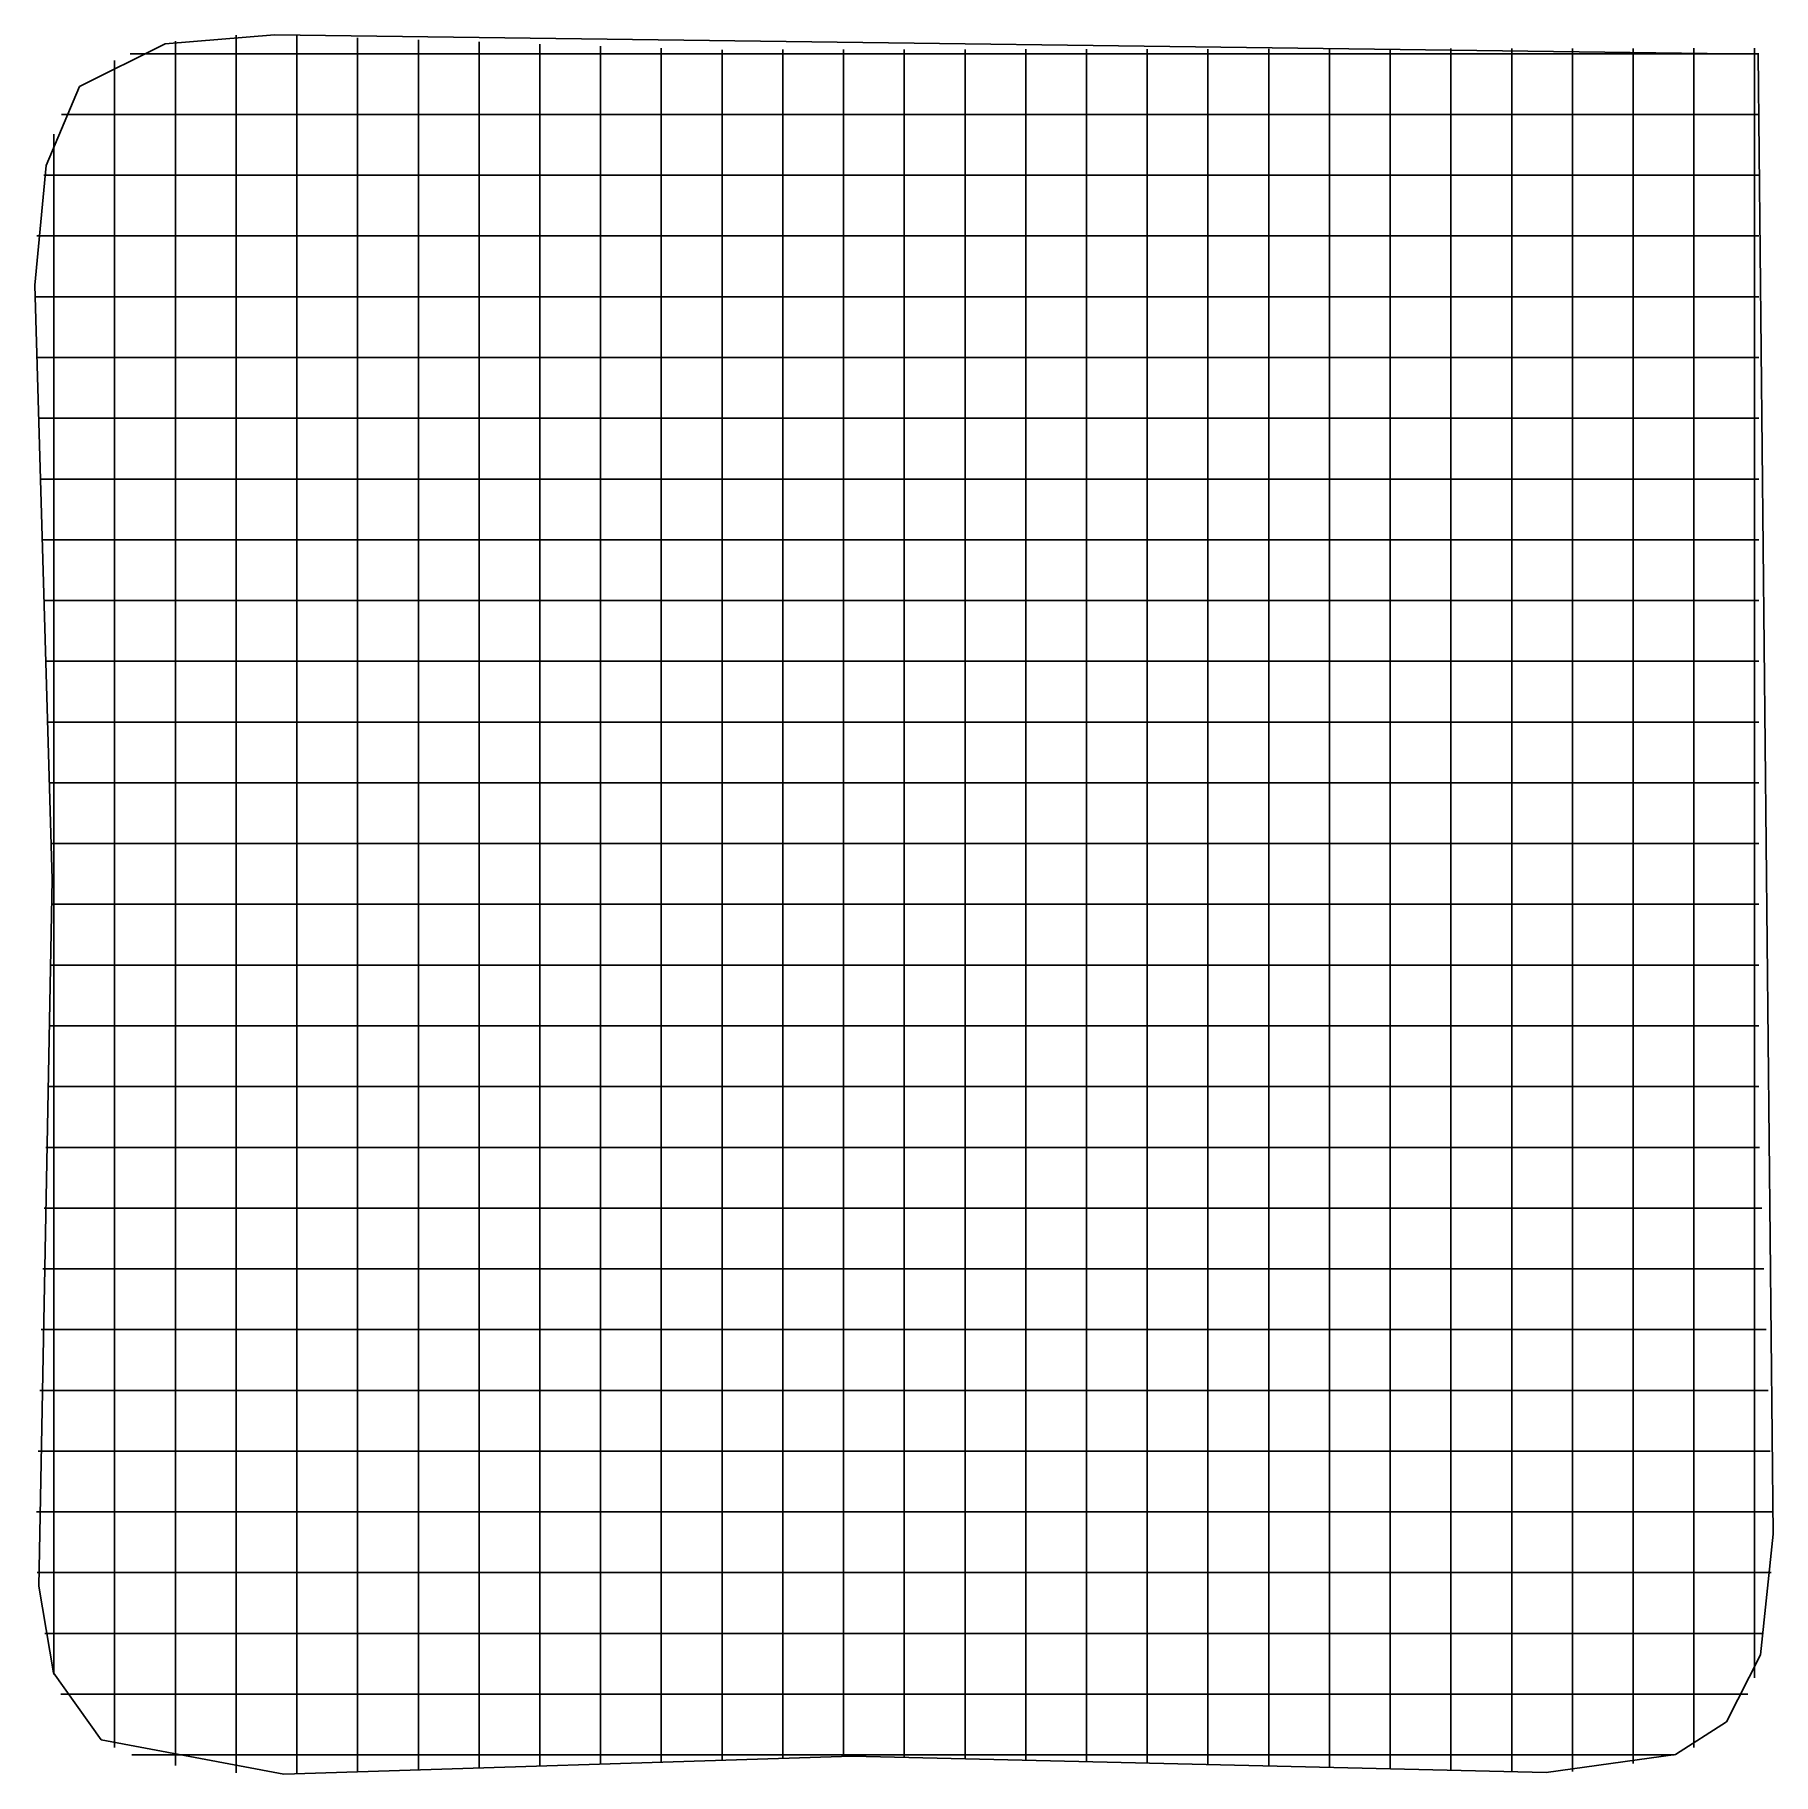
# Model space of a CAD drawing. Extents: x 0.4 to 14.7, y 0.4 to 14.7.
import ezdxf

# ---------------------------------------------------------------- set-up
doc = ezdxf.new("R2010")
doc.units = 0

msp = doc.modelspace()

# ---------------------------------------------------------------- linework, layer by layer
for p, q in [((2.407862, 14.74799), (1.508149, 14.672731)), ((2.407862, 14.74799), (1.508149, 14.672731)), ((14.622623, 14.589278), (2.407862, 14.74799)), ((14.622623, 14.589278), (2.407862, 14.74799)), ((1.508149, 14.672731), (0.804623, 14.321776)), ((1.508149, 14.672731), (0.804623, 14.321776)), ((1.592849, 14.46371), (1.592849, 14.695)), ((2.092849, 14.743), (2.092849, 14.743771)), ((2.092849, 14.51171), (2.092849, 14.743)), ((2.592849, 14.51071), (2.592849, 14.742)), ((3.092849, 14.49271), (3.092849, 14.724)), ((3.592849, 14.47571), (3.592849, 14.707)), ((4.092849, 14.689229), (4.092849, 14.69)), ((4.092849, 14.457939), (4.092849, 14.689229)), ((4.592849, 14.44071), (4.592849, 14.672)), ((5.092849, 14.42371), (5.092849, 14.655)), ((5.592849, 14.40571), (5.592849, 14.637)), ((6.092849, 14.39371), (6.092849, 14.625)), ((6.592849, 14.39471), (6.592849, 14.626)), ((7.092849, 14.39571), (7.092849, 14.627)), ((7.592849, 14.39671), (7.592849, 14.628)), ((8.092849, 14.39671), (8.092849, 14.628)), ((8.592849, 14.39771), (8.592849, 14.629)), ((9.092849, 14.39871), (9.092849, 14.63)), ((9.592849, 14.39871), (9.592849, 14.63)), ((10.092849, 14.39971), (10.092849, 14.631)), ((10.592849, 14.40071), (10.592849, 14.632)), ((11.092849, 14.40171), (11.092849, 14.633)), ((11.592849, 14.40171), (11.592849, 14.633)), ((12.092849, 14.40271), (12.092849, 14.634)), ((12.592849, 14.40371), (12.592849, 14.635)), ((13.092849, 14.635229), (13.092849, 14.636)), ((13.092849, 14.40471), (13.092849, 14.635229)), ((13.592849, 14.40471), (13.592849, 14.636)), ((14.092849, 14.40571), (14.092849, 14.637)), ((14.592849, 14.40671), (14.592849, 14.638)), ((1.092849, 14.536229), (1.092849, 14.537)), ((1.092849, 14.304939), (1.092849, 14.536229)), ((1.221, 14.592238), (1.45229, 14.592238)), ((1.221, 14.592238), (1.45229, 14.592238)), ((1.45229, 14.592238), (1.567952, 14.592238)), ((1.567952, 14.592238), (1.636661, 14.592238)), ((1.592849, 14.168029), (1.592849, 14.46371)), ((1.636661, 14.592238), (2.793113, 14.592238)), ((2.092849, 14.191752), (2.092849, 14.51171)), ((2.592849, 14.188919), (2.592849, 14.51071)), ((2.793113, 14.592238), (3.136661, 14.592238)), ((3.092849, 14.178706), (3.092849, 14.49271)), ((3.136661, 14.592238), (3.367952, 14.592238)), ((3.367952, 14.592238), (3.436661, 14.592238)), ((3.436661, 14.592238), (4.593113, 14.592238)), ((3.592849, 14.169265), (3.592849, 14.47571)), ((4.092849, 14.158823), (4.092849, 14.457939)), ((4.593113, 14.592238), (4.936661, 14.592238)), ((4.936661, 14.592238), (5.167952, 14.592238)), ((5.167952, 14.592238), (5.236661, 14.592238)), ((5.236661, 14.592238), (5.890442, 14.592238)), ((5.890442, 14.592238), (6.121732, 14.592238)), ((6.121732, 14.592238), (6.465281, 14.592238)), ((6.465281, 14.592238), (7.621732, 14.592238)), ((7.621732, 14.592238), (7.690442, 14.592238)), ((7.690442, 14.592238), (7.921732, 14.592238)), ((7.921732, 14.592238), (8.265281, 14.592238)), ((8.265281, 14.592238), (9.421732, 14.592238)), ((9.421732, 14.592238), (9.490442, 14.592238)), ((9.490442, 14.592238), (9.721732, 14.592238)), ((9.721732, 14.592238), (10.065281, 14.592238)), ((10.065281, 14.592238), (11.221732, 14.592238)), ((11.221732, 14.592238), (11.290442, 14.592238)), ((11.290442, 14.592238), (11.521732, 14.592238)), ((11.521732, 14.592238), (11.865281, 14.592238)), ((11.865281, 14.592238), (13.021732, 14.592238)), ((13.021732, 14.592238), (13.090442, 14.592238)), ((13.090442, 14.592238), (13.321732, 14.592238)), ((13.321732, 14.592238), (13.665281, 14.592238)), ((13.665281, 14.592238), (14.55729, 14.592238)), ((14.55729, 14.592238), (14.626, 14.592238)), ((14.745795, 2.408812), (14.622623, 14.589278)), ((14.745795, 2.408812), (14.622623, 14.589278)), ((0.804623, 14.321776), (0.52931, 13.671748)), ((0.804623, 14.321776), (0.52931, 13.671748)), ((4.592849, 14.149381), (4.592849, 14.44071)), ((5.092849, 14.139939), (5.092849, 14.42371)), ((5.592849, 14.129726), (5.592849, 14.40571)), ((6.092849, 14.124139), (6.092849, 14.39371)), ((6.592849, 14.128345), (6.592849, 14.39471)), ((7.092849, 14.132781), (7.092849, 14.39571)), ((7.592849, 14.132635), (7.592849, 14.39671)), ((8.092849, 14.129887), (8.092849, 14.39671)), ((8.592849, 14.12791), (8.592849, 14.39771)), ((9.092849, 14.125932), (9.092849, 14.39871)), ((9.592849, 14.123184), (9.592849, 14.39871)), ((10.092849, 14.121206), (10.092849, 14.39971)), ((10.592849, 14.119229), (10.592849, 14.40071)), ((11.092849, 14.117252), (11.092849, 14.40171)), ((11.592849, 14.114503), (11.592849, 14.40171)), ((12.092849, 14.112526), (12.092849, 14.40271)), ((12.592849, 14.110548), (12.592849, 14.40371)), ((13.092849, 14.111319), (13.092849, 14.40471)), ((13.592849, 14.126894), (13.592849, 14.40471)), ((14.092849, 14.157668), (14.092849, 14.40571)), ((14.592849, 14.289445), (14.592849, 14.40671)), ((1.092849, 14.0798), (1.092849, 14.304939)), ((2.092849, 13.0353), (2.092849, 14.191752)), ((2.592849, 13.031697), (2.592849, 14.188919)), ((3.092849, 13.022255), (3.092849, 14.178706)), ((14.592849, 14.220965), (14.592849, 14.289445)), ((14.592849, 13.064513), (14.592849, 14.220965)), ((0.654, 14.092238), (0.88529, 14.092238)), ((0.654, 14.092238), (0.88529, 14.092238)), ((0.88529, 14.092238), (1.130813, 14.092238)), ((1.092849, 12.923348), (1.092849, 14.0798)), ((1.130813, 14.092238), (2.287265, 14.092238)), ((1.592849, 13.011577), (1.592849, 14.168029)), ((2.287265, 14.092238), (2.355974, 14.092238)), ((2.355974, 14.092238), (2.587265, 14.092238)), ((2.587265, 14.092238), (2.930813, 14.092238)), ((2.930813, 14.092238), (4.087265, 14.092238)), ((3.592849, 13.012813), (3.592849, 14.169265)), ((4.087265, 14.092238), (4.155974, 14.092238)), ((4.092849, 13.002371), (4.092849, 14.158823)), ((4.155974, 14.092238), (4.387265, 14.092238)), ((4.387265, 14.092238), (4.730813, 14.092238)), ((4.592849, 12.992929), (4.592849, 14.149381)), ((4.730813, 14.092238), (5.887265, 14.092238)), ((5.092849, 12.983487), (5.092849, 14.139939)), ((5.592849, 12.973274), (5.592849, 14.129726)), ((5.887265, 14.092238), (5.955974, 14.092238)), ((5.955974, 14.092238), (6.187265, 14.092238)), ((6.092849, 12.967687), (6.092849, 14.124139)), ((6.187265, 14.092238), (6.530813, 14.092238)), ((6.530813, 14.092238), (7.687265, 14.092238)), ((6.592849, 12.971894), (6.592849, 14.128345)), ((7.092849, 12.976329), (7.092849, 14.132781)), ((7.592849, 12.975413), (7.592849, 14.132635)), ((7.687265, 14.092238), (7.755974, 14.092238)), ((7.755974, 14.092238), (7.987265, 14.092238)), ((7.987265, 14.092238), (8.330813, 14.092238)), ((8.092849, 12.973435), (8.092849, 14.129887)), ((8.330813, 14.092238), (9.487265, 14.092238)), ((8.592849, 12.971458), (8.592849, 14.12791)), ((9.092849, 12.969481), (9.092849, 14.125932)), ((9.487265, 14.092238), (9.555974, 14.092238)), ((9.555974, 14.092238), (9.787265, 14.092238)), ((9.592849, 12.966732), (9.592849, 14.123184)), ((9.787265, 14.092238), (10.130813, 14.092238)), ((10.092849, 12.964755), (10.092849, 14.121206)), ((10.130813, 14.092238), (11.287265, 14.092238)), ((10.592849, 12.962777), (10.592849, 14.119229)), ((11.092849, 12.960029), (11.092849, 14.117252)), ((11.287265, 14.092238), (11.355974, 14.092238)), ((11.355974, 14.092238), (11.587265, 14.092238)), ((11.587265, 14.092238), (11.930813, 14.092238)), ((11.592849, 12.958052), (11.592849, 14.114503)), ((11.930813, 14.092238), (13.087265, 14.092238)), ((12.092849, 12.956074), (12.092849, 14.112526)), ((12.592849, 12.954097), (12.592849, 14.110548)), ((13.087265, 14.092238), (13.155974, 14.092238)), ((13.092849, 12.954097), (13.092849, 14.111319)), ((13.155974, 14.092238), (13.387265, 14.092238)), ((13.387265, 14.092238), (13.730813, 14.092238)), ((13.592849, 12.970442), (13.592849, 14.126894)), ((13.730813, 14.092238), (14.55729, 14.092238)), ((14.092849, 13.001216), (14.092849, 14.157668)), ((14.55729, 14.092238), (14.626, 14.092238)), ((0.592849, 13.911828), (0.592849, 13.929)), ((0.592849, 13.680516), (0.592849, 13.911828)), ((0.52931, 13.671748), (0.435395, 12.686728)), ((0.52931, 13.671748), (0.435395, 12.686728)), ((0.592849, 13.336984), (0.592849, 13.680516)), ((0.511, 13.592238), (0.74229, 13.592238)), ((0.511, 13.592238), (0.74229, 13.592238)), ((0.74229, 13.592238), (1.020565, 13.592238)), ((1.020565, 13.592238), (2.177016, 13.592238)), ((2.177016, 13.592238), (2.245726, 13.592238)), ((2.245726, 13.592238), (2.477016, 13.592238)), ((2.477016, 13.592238), (2.820565, 13.592238)), ((2.820565, 13.592238), (3.977016, 13.592238)), ((3.977016, 13.592238), (4.045726, 13.592238)), ((4.045726, 13.592238), (4.277016, 13.592238)), ((4.277016, 13.592238), (4.620565, 13.592238)), ((4.620565, 13.592238), (5.777016, 13.592238)), ((5.777016, 13.592238), (5.845726, 13.592238)), ((5.845726, 13.592238), (6.077016, 13.592238)), ((6.077016, 13.592238), (6.420565, 13.592238)), ((6.420565, 13.592238), (7.577016, 13.592238)), ((7.577016, 13.592238), (7.645726, 13.592238)), ((7.645726, 13.592238), (7.877016, 13.592238)), ((7.877016, 13.592238), (8.220565, 13.592238)), ((8.220565, 13.592238), (9.377016, 13.592238)), ((9.377016, 13.592238), (9.445726, 13.592238)), ((9.445726, 13.592238), (9.677016, 13.592238)), ((9.677016, 13.592238), (10.020565, 13.592238)), ((10.020565, 13.592238), (11.177016, 13.592238)), ((11.177016, 13.592238), (11.245726, 13.592238)), ((11.245726, 13.592238), (11.477016, 13.592238)), ((11.477016, 13.592238), (11.820565, 13.592238)), ((11.820565, 13.592238), (12.977016, 13.592238)), ((12.977016, 13.592238), (13.045726, 13.592238)), ((13.045726, 13.592238), (13.277016, 13.592238)), ((13.277016, 13.592238), (13.620565, 13.592238)), ((13.620565, 13.592238), (14.55729, 13.592238)), ((14.55729, 13.592238), (14.626, 13.592238)), ((0.592849, 12.180532), (0.592849, 13.336984)), ((0.451, 13.092238), (0.68229, 13.092238)), ((0.451, 13.092238), (0.68229, 13.092238)), ((0.68229, 13.092238), (0.974306, 13.092238)), ((0.974306, 13.092238), (2.130758, 13.092238)), ((2.092849, 12.966819), (2.092849, 13.0353)), ((2.130758, 13.092238), (2.199468, 13.092238)), ((2.199468, 13.092238), (2.430758, 13.092238)), ((2.430758, 13.092238), (2.774306, 13.092238)), ((2.592849, 12.962987), (2.592849, 13.031697)), ((2.774306, 13.092238), (3.930758, 13.092238)), ((3.930758, 13.092238), (3.999468, 13.092238)), ((3.999468, 13.092238), (4.230758, 13.092238)), ((4.230758, 13.092238), (4.574306, 13.092238)), ((4.574306, 13.092238), (5.730758, 13.092238)), ((5.730758, 13.092238), (5.799468, 13.092238)), ((5.799468, 13.092238), (6.030758, 13.092238)), ((6.030758, 13.092238), (6.374306, 13.092238)), ((6.374306, 13.092238), (7.530758, 13.092238)), ((7.530758, 13.092238), (7.599468, 13.092238)), ((7.599468, 13.092238), (7.830758, 13.092238)), ((7.830758, 13.092238), (8.174306, 13.092238)), ((8.174306, 13.092238), (9.330758, 13.092238)), ((9.330758, 13.092238), (9.399468, 13.092238)), ((9.399468, 13.092238), (9.630758, 13.092238)), ((9.630758, 13.092238), (9.974306, 13.092238)), ((9.974306, 13.092238), (11.130758, 13.092238)), ((11.130758, 13.092238), (11.199468, 13.092238)), ((11.199468, 13.092238), (11.430758, 13.092238)), ((11.430758, 13.092238), (11.774306, 13.092238)), ((11.774306, 13.092238), (12.930758, 13.092238)), ((12.930758, 13.092238), (12.999468, 13.092238)), ((12.999468, 13.092238), (13.230758, 13.092238)), ((13.230758, 13.092238), (13.574306, 13.092238)), ((13.574306, 13.092238), (14.55729, 13.092238)), ((14.55729, 13.092238), (14.626, 13.092238)), ((14.592849, 12.720735), (14.592849, 13.064513)), ((1.092849, 12.854639), (1.092849, 12.923348)), ((1.592849, 12.942868), (1.592849, 13.011577)), ((1.592849, 12.711577), (1.592849, 12.942868)), ((2.092849, 12.735529), (2.092849, 12.966819)), ((2.592849, 12.732468), (2.592849, 12.962987)), ((3.092849, 12.953545), (3.092849, 13.022255)), ((3.092849, 12.722255), (3.092849, 12.953545)), ((3.592849, 12.944103), (3.592849, 13.012813)), ((3.592849, 12.712813), (3.592849, 12.944103)), ((4.092849, 12.93389), (4.092849, 13.002371)), ((4.092849, 12.7026), (4.092849, 12.93389)), ((4.592849, 12.924219), (4.592849, 12.992929)), ((4.592849, 12.692929), (4.592849, 12.924219)), ((5.092849, 12.914777), (5.092849, 12.983487)), ((5.092849, 12.683487), (5.092849, 12.914777)), ((5.592849, 12.904565), (5.592849, 12.973274)), ((5.592849, 12.673274), (5.592849, 12.904565)), ((6.092849, 12.898977), (6.092849, 12.967687)), ((6.092849, 12.667687), (6.092849, 12.898977)), ((6.592849, 12.903413), (6.592849, 12.971894)), ((6.592849, 12.672123), (6.592849, 12.903413)), ((7.092849, 12.907619), (7.092849, 12.976329)), ((7.092849, 12.676329), (7.092849, 12.907619)), ((7.592849, 12.906703), (7.592849, 12.975413)), ((7.592849, 12.676184), (7.592849, 12.906703)), ((8.092849, 12.904726), (8.092849, 12.973435)), ((8.092849, 12.673435), (8.092849, 12.904726)), ((8.592849, 12.902748), (8.592849, 12.971458)), ((8.592849, 12.671458), (8.592849, 12.902748)), ((9.092849, 12.900771), (9.092849, 12.969481)), ((9.092849, 12.669481), (9.092849, 12.900771)), ((9.592849, 12.898023), (9.592849, 12.966732)), ((9.592849, 12.666732), (9.592849, 12.898023)), ((10.092849, 12.896045), (10.092849, 12.964755)), ((10.092849, 12.664755), (10.092849, 12.896045)), ((10.592849, 12.894068), (10.592849, 12.962777)), ((10.592849, 12.662777), (10.592849, 12.894068)), ((11.092849, 12.891319), (11.092849, 12.960029)), ((11.092849, 12.6608), (11.092849, 12.891319)), ((11.592849, 12.889342), (11.592849, 12.958052)), ((11.592849, 12.658052), (11.592849, 12.889342)), ((12.092849, 12.887365), (12.092849, 12.956074)), ((12.092849, 12.656074), (12.092849, 12.887365)), ((12.592849, 12.885387), (12.592849, 12.954097)), ((12.592849, 12.654097), (12.592849, 12.885387)), ((13.092849, 12.885387), (13.092849, 12.954097)), ((13.092849, 12.654868), (13.092849, 12.885387)), ((13.592849, 12.901732), (13.592849, 12.970442)), ((13.592849, 12.670442), (13.592849, 12.901732)), ((14.092849, 12.932506), (14.092849, 13.001216)), ((14.092849, 12.701216), (14.092849, 12.932506)), ((1.092849, 12.623348), (1.092849, 12.854639)), ((0.435395, 12.686728), (0.578978, 7.796326)), ((0.435395, 12.686728), (0.578978, 7.796326)), ((1.092849, 12.2798), (1.092849, 12.623348)), ((1.592849, 12.368029), (1.592849, 12.711577)), ((2.092849, 12.391752), (2.092849, 12.735529)), ((2.592849, 12.388919), (2.592849, 12.732468)), ((3.092849, 12.378706), (3.092849, 12.722255)), ((3.592849, 12.369265), (3.592849, 12.712813)), ((4.092849, 12.358823), (4.092849, 12.7026)), ((4.592849, 12.349381), (4.592849, 12.692929)), ((5.092849, 12.339939), (5.092849, 12.683487)), ((5.592849, 12.329726), (5.592849, 12.673274)), ((6.092849, 12.324139), (6.092849, 12.667687)), ((6.592849, 12.328345), (6.592849, 12.672123)), ((7.092849, 12.332781), (7.092849, 12.676329)), ((7.592849, 12.332635), (7.592849, 12.676184)), ((8.092849, 12.329887), (8.092849, 12.673435)), ((8.592849, 12.32791), (8.592849, 12.671458)), ((9.092849, 12.325932), (9.092849, 12.669481)), ((9.592849, 12.323184), (9.592849, 12.666732)), ((10.092849, 12.321206), (10.092849, 12.664755)), ((10.592849, 12.319229), (10.592849, 12.662777)), ((11.092849, 12.317252), (11.092849, 12.6608)), ((11.592849, 12.314503), (11.592849, 12.658052)), ((12.092849, 12.312526), (12.092849, 12.656074)), ((12.592849, 12.310548), (12.592849, 12.654097)), ((13.092849, 12.311319), (13.092849, 12.654868)), ((13.592849, 12.326894), (13.592849, 12.670442)), ((14.092849, 12.357668), (14.092849, 12.701216)), ((14.592849, 12.489445), (14.592849, 12.720735)), ((0.438, 12.592238), (0.66929, 12.592238)), ((0.438, 12.592238), (0.66929, 12.592238)), ((0.66929, 12.592238), (0.964284, 12.592238)), ((0.964284, 12.592238), (2.120735, 12.592238)), ((2.120735, 12.592238), (2.189445, 12.592238)), ((2.189445, 12.592238), (2.420735, 12.592238)), ((2.420735, 12.592238), (2.764284, 12.592238)), ((2.764284, 12.592238), (3.920735, 12.592238)), ((3.920735, 12.592238), (3.989445, 12.592238)), ((3.989445, 12.592238), (4.220735, 12.592238)), ((4.220735, 12.592238), (4.564284, 12.592238)), ((4.564284, 12.592238), (5.720735, 12.592238)), ((5.720735, 12.592238), (5.789445, 12.592238)), ((5.789445, 12.592238), (6.020735, 12.592238)), ((6.020735, 12.592238), (6.364284, 12.592238)), ((6.364284, 12.592238), (7.520735, 12.592238)), ((7.520735, 12.592238), (7.589445, 12.592238)), ((7.589445, 12.592238), (7.820735, 12.592238)), ((7.820735, 12.592238), (8.164284, 12.592238)), ((8.164284, 12.592238), (9.320735, 12.592238)), ((9.320735, 12.592238), (9.389445, 12.592238)), ((9.389445, 12.592238), (9.620735, 12.592238)), ((9.620735, 12.592238), (9.964284, 12.592238)), ((9.964284, 12.592238), (11.120735, 12.592238)), ((11.120735, 12.592238), (11.189445, 12.592238)), ((11.189445, 12.592238), (11.420735, 12.592238)), ((11.420735, 12.592238), (11.764284, 12.592238)), ((11.764284, 12.592238), (12.920735, 12.592238)), ((12.920735, 12.592238), (12.989445, 12.592238)), ((12.989445, 12.592238), (13.220735, 12.592238)), ((13.220735, 12.592238), (13.564284, 12.592238)), ((13.564284, 12.592238), (14.55729, 12.592238)), ((14.55729, 12.592238), (14.626, 12.592238)), ((14.592849, 12.420965), (14.592849, 12.489445)), ((1.592849, 11.211577), (1.592849, 12.368029)), ((2.092849, 11.2353), (2.092849, 12.391752)), ((2.592849, 11.231697), (2.592849, 12.388919)), ((3.092849, 11.222255), (3.092849, 12.378706)), ((3.592849, 11.212813), (3.592849, 12.369265)), ((4.092849, 11.202371), (4.092849, 12.358823)), ((4.592849, 11.192929), (4.592849, 12.349381)), ((5.092849, 11.183487), (5.092849, 12.339939)), ((5.592849, 11.173274), (5.592849, 12.329726)), ((6.092849, 11.167687), (6.092849, 12.324139)), ((6.592849, 11.171894), (6.592849, 12.328345)), ((7.092849, 11.176329), (7.092849, 12.332781)), ((7.592849, 11.175413), (7.592849, 12.332635)), ((8.092849, 11.173435), (8.092849, 12.329887)), ((8.592849, 11.171458), (8.592849, 12.32791)), ((9.092849, 11.169481), (9.092849, 12.325932)), ((9.592849, 11.166732), (9.592849, 12.323184)), ((10.092849, 11.164755), (10.092849, 12.321206)), ((10.592849, 11.162777), (10.592849, 12.319229)), ((11.092849, 11.160029), (11.092849, 12.317252)), ((11.592849, 11.158052), (11.592849, 12.314503)), ((12.092849, 11.156074), (12.092849, 12.312526)), ((12.592849, 11.154097), (12.592849, 12.310548)), ((13.092849, 11.154097), (13.092849, 12.311319)), ((13.592849, 11.170442), (13.592849, 12.326894)), ((14.092849, 11.201216), (14.092849, 12.357668)), ((14.592849, 11.264513), (14.592849, 12.420965)), ((0.592849, 12.111823), (0.592849, 12.180532)), ((1.092849, 11.123348), (1.092849, 12.2798)), ((0.453, 12.092238), (0.68429, 12.092238)), ((0.453, 12.092238), (0.68429, 12.092238)), ((0.592849, 11.880532), (0.592849, 12.111823)), ((0.68429, 12.092238), (0.975848, 12.092238)), ((0.975848, 12.092238), (2.1323, 12.092238)), ((2.1323, 12.092238), (2.20101, 12.092238)), ((2.20101, 12.092238), (2.4323, 12.092238)), ((2.4323, 12.092238), (2.775848, 12.092238)), ((2.775848, 12.092238), (3.9323, 12.092238)), ((3.9323, 12.092238), (4.00101, 12.092238)), ((4.00101, 12.092238), (4.2323, 12.092238)), ((4.2323, 12.092238), (4.575848, 12.092238)), ((4.575848, 12.092238), (5.7323, 12.092238)), ((5.7323, 12.092238), (5.80101, 12.092238)), ((5.80101, 12.092238), (6.0323, 12.092238)), ((6.0323, 12.092238), (6.375848, 12.092238)), ((6.375848, 12.092238), (7.5323, 12.092238)), ((7.5323, 12.092238), (7.60101, 12.092238)), ((7.60101, 12.092238), (7.8323, 12.092238)), ((7.8323, 12.092238), (8.175848, 12.092238)), ((8.175848, 12.092238), (9.3323, 12.092238)), ((9.3323, 12.092238), (9.40101, 12.092238)), ((9.40101, 12.092238), (9.6323, 12.092238)), ((9.6323, 12.092238), (9.975848, 12.092238)), ((9.975848, 12.092238), (11.1323, 12.092238)), ((11.1323, 12.092238), (11.20101, 12.092238)), ((11.20101, 12.092238), (11.4323, 12.092238)), ((11.4323, 12.092238), (11.775848, 12.092238)), ((11.775848, 12.092238), (12.9323, 12.092238)), ((12.9323, 12.092238), (13.00101, 12.092238)), ((13.00101, 12.092238), (13.2323, 12.092238)), ((13.2323, 12.092238), (13.575848, 12.092238)), ((13.575848, 12.092238), (14.55729, 12.092238)), ((14.55729, 12.092238), (14.626, 12.092238)), ((0.592849, 11.536984), (0.592849, 11.880532)), ((0.468, 11.592238), (0.69929, 11.592238)), ((0.468, 11.592238), (0.69929, 11.592238)), ((0.592849, 10.380532), (0.592849, 11.536984)), ((0.69929, 11.592238), (0.987413, 11.592238)), ((0.987413, 11.592238), (2.143865, 11.592238)), ((2.143865, 11.592238), (2.212574, 11.592238)), ((2.212574, 11.592238), (2.443865, 11.592238)), ((2.443865, 11.592238), (2.787413, 11.592238)), ((2.787413, 11.592238), (3.943865, 11.592238)), ((3.943865, 11.592238), (4.012574, 11.592238)), ((4.012574, 11.592238), (4.243865, 11.592238)), ((4.243865, 11.592238), (4.587413, 11.592238)), ((4.587413, 11.592238), (5.743865, 11.592238)), ((5.743865, 11.592238), (5.812574, 11.592238)), ((5.812574, 11.592238), (6.043865, 11.592238)), ((6.043865, 11.592238), (6.387413, 11.592238)), ((6.387413, 11.592238), (7.543865, 11.592238)), ((7.543865, 11.592238), (7.612574, 11.592238)), ((7.612574, 11.592238), (7.843865, 11.592238)), ((7.843865, 11.592238), (8.187413, 11.592238)), ((8.187413, 11.592238), (9.343865, 11.592238)), ((9.343865, 11.592238), (9.412574, 11.592238)), ((9.412574, 11.592238), (9.643865, 11.592238)), ((9.643865, 11.592238), (9.987413, 11.592238)), ((9.987413, 11.592238), (11.143865, 11.592238)), ((11.143865, 11.592238), (11.212574, 11.592238)), ((11.212574, 11.592238), (11.443865, 11.592238)), ((11.443865, 11.592238), (11.787413, 11.592238)), ((11.787413, 11.592238), (12.943865, 11.592238)), ((12.943865, 11.592238), (13.012574, 11.592238)), ((13.012574, 11.592238), (13.243865, 11.592238)), ((13.243865, 11.592238), (13.587413, 11.592238)), ((13.587413, 11.592238), (14.55729, 11.592238)), ((14.55729, 11.592238), (14.626, 11.592238)), ((1.592849, 11.142868), (1.592849, 11.211577)), ((2.092849, 11.166819), (2.092849, 11.2353)), ((2.092849, 10.935529), (2.092849, 11.166819)), ((2.592849, 11.162987), (2.592849, 11.231697)), ((3.092849, 11.153545), (3.092849, 11.222255)), ((3.592849, 11.144103), (3.592849, 11.212813)), ((4.092849, 11.13389), (4.092849, 11.202371)), ((4.592849, 11.124219), (4.592849, 11.192929)), ((5.092849, 11.114777), (5.092849, 11.183487)), ((5.592849, 11.104565), (5.592849, 11.173274)), ((6.092849, 11.098977), (6.092849, 11.167687)), ((6.592849, 11.103413), (6.592849, 11.171894)), ((7.092849, 11.107619), (7.092849, 11.176329)), ((7.592849, 11.106703), (7.592849, 11.175413)), ((8.092849, 11.104726), (8.092849, 11.173435)), ((8.592849, 11.102748), (8.592849, 11.171458)), ((9.092849, 11.100771), (9.092849, 11.169481)), ((9.592849, 11.098023), (9.592849, 11.166732)), ((13.592849, 11.101732), (13.592849, 11.170442)), ((14.092849, 11.132506), (14.092849, 11.201216)), ((14.592849, 10.920735), (14.592849, 11.264513)), ((0.484, 11.092238), (0.71529, 11.092238)), ((0.484, 11.092238), (0.71529, 11.092238)), ((0.71529, 11.092238), (0.999748, 11.092238)), ((0.999748, 11.092238), (2.1562, 11.092238)), ((1.092849, 11.054639), (1.092849, 11.123348)), ((1.092849, 10.823348), (1.092849, 11.054639)), ((1.592849, 10.911577), (1.592849, 11.142868)), ((2.1562, 11.092238), (2.22491, 11.092238)), ((2.22491, 11.092238), (2.4562, 11.092238)), ((2.4562, 11.092238), (2.799748, 11.092238)), ((2.592849, 10.932468), (2.592849, 11.162987)), ((2.799748, 11.092238), (3.9562, 11.092238)), ((3.092849, 10.922255), (3.092849, 11.153545)), ((3.592849, 10.912813), (3.592849, 11.144103)), ((3.9562, 11.092238), (4.02491, 11.092238)), ((4.02491, 11.092238), (4.2562, 11.092238)), ((4.092849, 10.9026), (4.092849, 11.13389)), ((4.2562, 11.092238), (4.599748, 11.092238)), ((4.592849, 10.892929), (4.592849, 11.124219)), ((4.599748, 11.092238), (5.7562, 11.092238)), ((5.092849, 10.883487), (5.092849, 11.114777)), ((5.592849, 10.873274), (5.592849, 11.104565)), ((5.7562, 11.092238), (5.82491, 11.092238)), ((5.82491, 11.092238), (6.0562, 11.092238)), ((6.0562, 11.092238), (6.399748, 11.092238)), ((6.092849, 10.867687), (6.092849, 11.098977)), ((6.399748, 11.092238), (7.5562, 11.092238)), ((6.592849, 10.872123), (6.592849, 11.103413)), ((7.092849, 10.876329), (7.092849, 11.107619)), ((7.5562, 11.092238), (7.62491, 11.092238)), ((7.592849, 10.876184), (7.592849, 11.106703)), ((7.62491, 11.092238), (7.8562, 11.092238)), ((7.8562, 11.092238), (8.199748, 11.092238)), ((8.092849, 10.873435), (8.092849, 11.104726)), ((8.199748, 11.092238), (9.3562, 11.092238)), ((8.592849, 10.871458), (8.592849, 11.102748)), ((9.092849, 10.869481), (9.092849, 11.100771)), ((9.3562, 11.092238), (9.42491, 11.092238)), ((9.42491, 11.092238), (9.6562, 11.092238)), ((9.592849, 10.866732), (9.592849, 11.098023)), ((9.6562, 11.092238), (9.999748, 11.092238)), ((9.999748, 11.092238), (11.1562, 11.092238)), ((10.092849, 11.096045), (10.092849, 11.164755)), ((10.092849, 10.864755), (10.092849, 11.096045)), ((10.592849, 11.094068), (10.592849, 11.162777)), ((10.592849, 10.862777), (10.592849, 11.094068)), ((11.092849, 11.091319), (11.092849, 11.160029)), ((11.092849, 10.8608), (11.092849, 11.091319)), ((11.1562, 11.092238), (11.22491, 11.092238)), ((11.22491, 11.092238), (11.4562, 11.092238)), ((11.4562, 11.092238), (11.799748, 11.092238)), ((11.592849, 11.089342), (11.592849, 11.158052)), ((11.592849, 10.858052), (11.592849, 11.089342)), ((11.799748, 11.092238), (12.9562, 11.092238)), ((12.092849, 11.087365), (12.092849, 11.156074)), ((12.092849, 10.856074), (12.092849, 11.087365)), ((12.592849, 11.085387), (12.592849, 11.154097)), ((12.592849, 10.854097), (12.592849, 11.085387)), ((12.9562, 11.092238), (13.02491, 11.092238)), ((13.02491, 11.092238), (13.2562, 11.092238)), ((13.092849, 11.085387), (13.092849, 11.154097)), ((13.092849, 10.854868), (13.092849, 11.085387)), ((13.2562, 11.092238), (13.599748, 11.092238)), ((13.592849, 10.870442), (13.592849, 11.101732)), ((13.599748, 11.092238), (14.55729, 11.092238)), ((14.092849, 10.901216), (14.092849, 11.132506)), ((14.55729, 11.092238), (14.626, 11.092238)), ((1.592849, 10.568029), (1.592849, 10.911577)), ((2.092849, 10.591752), (2.092849, 10.935529)), ((2.592849, 10.588919), (2.592849, 10.932468)), ((3.092849, 10.578706), (3.092849, 10.922255)), ((3.592849, 10.569265), (3.592849, 10.912813)), ((4.092849, 10.558823), (4.092849, 10.9026)), ((4.592849, 10.549381), (4.592849, 10.892929)), ((5.092849, 10.539939), (5.092849, 10.883487)), ((14.092849, 10.557668), (14.092849, 10.901216)), ((14.592849, 10.689445), (14.592849, 10.920735)), ((1.092849, 10.4798), (1.092849, 10.823348)), ((5.592849, 10.529726), (5.592849, 10.873274)), ((6.092849, 10.524139), (6.092849, 10.867687)), ((6.592849, 10.528345), (6.592849, 10.872123)), ((7.092849, 10.532781), (7.092849, 10.876329)), ((7.592849, 10.532635), (7.592849, 10.876184)), ((8.092849, 10.529887), (8.092849, 10.873435)), ((8.592849, 10.52791), (8.592849, 10.871458)), ((9.092849, 10.525932), (9.092849, 10.869481)), ((9.592849, 10.523184), (9.592849, 10.866732)), ((10.092849, 10.521206), (10.092849, 10.864755)), ((10.592849, 10.519229), (10.592849, 10.862777)), ((11.092849, 10.517252), (11.092849, 10.8608)), ((11.592849, 10.514503), (11.592849, 10.858052)), ((12.092849, 10.512526), (12.092849, 10.856074)), ((12.592849, 10.510548), (12.592849, 10.854097)), ((13.092849, 10.511319), (13.092849, 10.854868)), ((13.592849, 10.526894), (13.592849, 10.870442)), ((14.592849, 10.620965), (14.592849, 10.689445)), ((14.592849, 9.464513), (14.592849, 10.620965)), ((0.499, 10.592238), (0.73029, 10.592238)), ((0.499, 10.592238), (0.73029, 10.592238)), ((0.73029, 10.592238), (1.011313, 10.592238)), ((1.011313, 10.592238), (2.167765, 10.592238)), ((1.092849, 9.323348), (1.092849, 10.4798)), ((1.592849, 9.411577), (1.592849, 10.568029)), ((2.092849, 9.4353), (2.092849, 10.591752)), ((2.167765, 10.592238), (2.236474, 10.592238)), ((2.236474, 10.592238), (2.467765, 10.592238)), ((2.467765, 10.592238), (2.811313, 10.592238)), ((2.592849, 9.431697), (2.592849, 10.588919)), ((2.811313, 10.592238), (3.967765, 10.592238)), ((3.092849, 9.422255), (3.092849, 10.578706)), ((3.592849, 9.412813), (3.592849, 10.569265)), ((3.967765, 10.592238), (4.036474, 10.592238)), ((4.036474, 10.592238), (4.267765, 10.592238)), ((4.092849, 9.402371), (4.092849, 10.558823)), ((4.267765, 10.592238), (4.611313, 10.592238)), ((4.592849, 9.392929), (4.592849, 10.549381)), ((4.611313, 10.592238), (5.767765, 10.592238)), ((5.092849, 9.383487), (5.092849, 10.539939)), ((5.592849, 9.373274), (5.592849, 10.529726)), ((5.767765, 10.592238), (5.836474, 10.592238)), ((5.836474, 10.592238), (6.067765, 10.592238)), ((6.067765, 10.592238), (6.411313, 10.592238)), ((6.092849, 9.367687), (6.092849, 10.524139)), ((6.411313, 10.592238), (7.567765, 10.592238)), ((6.592849, 9.371894), (6.592849, 10.528345)), ((7.092849, 9.376329), (7.092849, 10.532781)), ((7.567765, 10.592238), (7.636474, 10.592238)), ((7.592849, 9.375413), (7.592849, 10.532635)), ((7.636474, 10.592238), (7.867765, 10.592238)), ((7.867765, 10.592238), (8.211313, 10.592238)), ((8.092849, 9.373435), (8.092849, 10.529887)), ((8.211313, 10.592238), (9.367765, 10.592238)), ((8.592849, 9.371458), (8.592849, 10.52791)), ((9.092849, 9.369481), (9.092849, 10.525932)), ((9.367765, 10.592238), (9.436474, 10.592238)), ((9.436474, 10.592238), (9.667765, 10.592238)), ((9.592849, 9.366732), (9.592849, 10.523184)), ((9.667765, 10.592238), (10.011313, 10.592238)), ((10.011313, 10.592238), (11.167765, 10.592238)), ((10.092849, 9.364755), (10.092849, 10.521206)), ((10.592849, 9.362777), (10.592849, 10.519229)), ((11.092849, 9.360029), (11.092849, 10.517252)), ((11.167765, 10.592238), (11.236474, 10.592238)), ((11.236474, 10.592238), (11.467765, 10.592238)), ((11.467765, 10.592238), (11.811313, 10.592238)), ((11.592849, 9.358052), (11.592849, 10.514503)), ((11.811313, 10.592238), (12.967765, 10.592238)), ((12.092849, 9.356074), (12.092849, 10.512526)), ((12.592849, 9.354097), (12.592849, 10.510548)), ((12.967765, 10.592238), (13.036474, 10.592238)), ((13.036474, 10.592238), (13.267765, 10.592238)), ((13.092849, 9.354097), (13.092849, 10.511319)), ((13.267765, 10.592238), (13.611313, 10.592238)), ((13.592849, 9.370442), (13.592849, 10.526894)), ((13.611313, 10.592238), (14.55729, 10.592238)), ((14.092849, 9.401216), (14.092849, 10.557668)), ((14.55729, 10.592238), (14.626, 10.592238)), ((0.592849, 10.311823), (0.592849, 10.380532)), ((0.592849, 10.080532), (0.592849, 10.311823)), ((0.514, 10.092238), (0.74529, 10.092238)), ((0.514, 10.092238), (0.74529, 10.092238)), ((0.592849, 9.736984), (0.592849, 10.080532)), ((0.74529, 10.092238), (1.022877, 10.092238)), ((1.022877, 10.092238), (2.179329, 10.092238)), ((2.179329, 10.092238), (2.248039, 10.092238)), ((2.248039, 10.092238), (2.479329, 10.092238)), ((2.479329, 10.092238), (2.822877, 10.092238)), ((2.822877, 10.092238), (3.979329, 10.092238)), ((3.979329, 10.092238), (4.048039, 10.092238)), ((4.048039, 10.092238), (4.279329, 10.092238)), ((4.279329, 10.092238), (4.622877, 10.092238)), ((4.622877, 10.092238), (5.779329, 10.092238)), ((5.779329, 10.092238), (5.848039, 10.092238)), ((5.848039, 10.092238), (6.079329, 10.092238)), ((6.079329, 10.092238), (6.422877, 10.092238)), ((6.422877, 10.092238), (7.579329, 10.092238)), ((7.579329, 10.092238), (7.648039, 10.092238)), ((7.648039, 10.092238), (7.879329, 10.092238)), ((7.879329, 10.092238), (8.222877, 10.092238)), ((8.222877, 10.092238), (9.379329, 10.092238)), ((9.379329, 10.092238), (9.448039, 10.092238)), ((9.448039, 10.092238), (9.679329, 10.092238)), ((9.679329, 10.092238), (10.022877, 10.092238)), ((10.022877, 10.092238), (11.179329, 10.092238)), ((11.179329, 10.092238), (11.248039, 10.092238)), ((11.248039, 10.092238), (11.479329, 10.092238)), ((11.479329, 10.092238), (11.822877, 10.092238)), ((11.822877, 10.092238), (12.979329, 10.092238)), ((12.979329, 10.092238), (13.048039, 10.092238)), ((13.048039, 10.092238), (13.279329, 10.092238)), ((13.279329, 10.092238), (13.622877, 10.092238)), ((13.622877, 10.092238), (14.55729, 10.092238)), ((14.55729, 10.092238), (14.626, 10.092238)), ((0.592849, 8.580532), (0.592849, 9.736984)), ((0.529, 9.592238), (0.76029, 9.592238)), ((0.529, 9.592238), (0.76029, 9.592238)), ((0.76029, 9.592238), (1.034442, 9.592238)), ((1.034442, 9.592238), (2.191665, 9.592238)), ((2.191665, 9.592238), (2.260374, 9.592238)), ((2.260374, 9.592238), (2.490894, 9.592238)), ((2.490894, 9.592238), (2.834442, 9.592238)), ((2.834442, 9.592238), (3.991665, 9.592238)), ((3.991665, 9.592238), (4.060374, 9.592238)), ((4.060374, 9.592238), (4.290894, 9.592238)), ((4.290894, 9.592238), (4.634442, 9.592238)), ((4.634442, 9.592238), (5.791665, 9.592238)), ((5.791665, 9.592238), (5.860374, 9.592238)), ((5.860374, 9.592238), (6.090894, 9.592238)), ((6.090894, 9.592238), (6.434442, 9.592238)), ((6.434442, 9.592238), (7.591665, 9.592238)), ((7.591665, 9.592238), (7.660374, 9.592238)), ((7.660374, 9.592238), (7.890894, 9.592238)), ((7.890894, 9.592238), (8.234442, 9.592238)), ((8.234442, 9.592238), (9.391665, 9.592238)), ((9.391665, 9.592238), (9.460374, 9.592238)), ((9.460374, 9.592238), (9.690894, 9.592238)), ((9.690894, 9.592238), (10.034442, 9.592238)), ((10.034442, 9.592238), (11.191665, 9.592238)), ((11.191665, 9.592238), (11.260374, 9.592238)), ((11.260374, 9.592238), (11.490894, 9.592238)), ((11.490894, 9.592238), (11.834442, 9.592238)), ((11.834442, 9.592238), (12.991665, 9.592238)), ((12.991665, 9.592238), (13.060374, 9.592238)), ((13.060374, 9.592238), (13.290894, 9.592238)), ((13.290894, 9.592238), (13.634442, 9.592238)), ((13.634442, 9.592238), (14.55729, 9.592238)), ((14.55729, 9.592238), (14.626, 9.592238)), ((14.592849, 9.120735), (14.592849, 9.464513)), ((1.092849, 9.254639), (1.092849, 9.323348)), ((1.592849, 9.342868), (1.592849, 9.411577)), ((1.592849, 9.111577), (1.592849, 9.342868)), ((2.092849, 9.366819), (2.092849, 9.4353)), ((2.092849, 9.135529), (2.092849, 9.366819)), ((2.592849, 9.362987), (2.592849, 9.431697)), ((2.592849, 9.132468), (2.592849, 9.362987)), ((3.092849, 9.353545), (3.092849, 9.422255)), ((3.092849, 9.122255), (3.092849, 9.353545)), ((3.592849, 9.344103), (3.592849, 9.412813)), ((3.592849, 9.112813), (3.592849, 9.344103)), ((4.092849, 9.33389), (4.092849, 9.402371)), ((4.092849, 9.1026), (4.092849, 9.33389)), ((4.592849, 9.324219), (4.592849, 9.392929)), ((4.592849, 9.092929), (4.592849, 9.324219)), ((5.092849, 9.314777), (5.092849, 9.383487)), ((5.092849, 9.083487), (5.092849, 9.314777)), ((5.592849, 9.304565), (5.592849, 9.373274)), ((5.592849, 9.073274), (5.592849, 9.304565)), ((6.092849, 9.298977), (6.092849, 9.367687)), ((6.592849, 9.303413), (6.592849, 9.371894)), ((7.092849, 9.307619), (7.092849, 9.376329)), ((7.092849, 9.076329), (7.092849, 9.307619)), ((7.592849, 9.306703), (7.592849, 9.375413)), ((7.592849, 9.076184), (7.592849, 9.306703)), ((8.092849, 9.304726), (8.092849, 9.373435)), ((8.092849, 9.073435), (8.092849, 9.304726)), ((8.592849, 9.302748), (8.592849, 9.371458)), ((9.092849, 9.300771), (9.092849, 9.369481)), ((9.592849, 9.298023), (9.592849, 9.366732)), ((10.092849, 9.296045), (10.092849, 9.364755)), ((10.592849, 9.294068), (10.592849, 9.362777)), ((11.092849, 9.291319), (11.092849, 9.360029)), ((11.592849, 9.289342), (11.592849, 9.358052)), ((12.092849, 9.287365), (12.092849, 9.356074)), ((12.592849, 9.285387), (12.592849, 9.354097)), ((13.092849, 9.285387), (13.092849, 9.354097)), ((13.592849, 9.301732), (13.592849, 9.370442)), ((14.092849, 9.332506), (14.092849, 9.401216)), ((14.092849, 9.101216), (14.092849, 9.332506)), ((1.092849, 9.023348), (1.092849, 9.254639)), ((6.092849, 9.067687), (6.092849, 9.298977)), ((6.592849, 9.072123), (6.592849, 9.303413)), ((8.592849, 9.071458), (8.592849, 9.302748)), ((9.092849, 9.069481), (9.092849, 9.300771)), ((9.592849, 9.066732), (9.592849, 9.298023)), ((10.092849, 9.064755), (10.092849, 9.296045)), ((10.592849, 9.062777), (10.592849, 9.294068)), ((11.092849, 9.0608), (11.092849, 9.291319)), ((11.592849, 9.058052), (11.592849, 9.289342)), ((12.092849, 9.056074), (12.092849, 9.287365)), ((12.592849, 9.054097), (12.592849, 9.285387)), ((13.092849, 9.054868), (13.092849, 9.285387)), ((13.592849, 9.070442), (13.592849, 9.301732)), ((0.545, 9.092238), (0.77629, 9.092238)), ((0.545, 9.092238), (0.77629, 9.092238)), ((0.77629, 9.092238), (1.046777, 9.092238)), ((1.046777, 9.092238), (2.203229, 9.092238)), ((1.092849, 8.6798), (1.092849, 9.023348)), ((1.592849, 8.768029), (1.592849, 9.111577)), ((2.092849, 8.791752), (2.092849, 9.135529)), ((2.203229, 9.092238), (2.271939, 9.092238)), ((2.271939, 9.092238), (2.503229, 9.092238)), ((2.503229, 9.092238), (2.846777, 9.092238)), ((2.592849, 8.788919), (2.592849, 9.132468)), ((2.846777, 9.092238), (4.003229, 9.092238)), ((3.092849, 8.778706), (3.092849, 9.122255)), ((3.592849, 8.769265), (3.592849, 9.112813)), ((4.003229, 9.092238), (4.071939, 9.092238)), ((4.071939, 9.092238), (4.303229, 9.092238)), ((4.092849, 8.758823), (4.092849, 9.1026)), ((4.303229, 9.092238), (4.646777, 9.092238)), ((4.592849, 8.749381), (4.592849, 9.092929)), ((4.646777, 9.092238), (5.803229, 9.092238)), ((5.092849, 8.739939), (5.092849, 9.083487)), ((5.592849, 8.729726), (5.592849, 9.073274)), ((5.803229, 9.092238), (5.871939, 9.092238)), ((5.871939, 9.092238), (6.103229, 9.092238)), ((6.092849, 8.724139), (6.092849, 9.067687)), ((6.103229, 9.092238), (6.446777, 9.092238)), ((6.446777, 9.092238), (7.603229, 9.092238)), ((6.592849, 8.728345), (6.592849, 9.072123)), ((7.092849, 8.732781), (7.092849, 9.076329)), ((7.592849, 8.732635), (7.592849, 9.076184)), ((7.603229, 9.092238), (7.671939, 9.092238)), ((7.671939, 9.092238), (7.903229, 9.092238)), ((7.903229, 9.092238), (8.246777, 9.092238)), ((8.092849, 8.729887), (8.092849, 9.073435)), ((8.246777, 9.092238), (9.403229, 9.092238)), ((8.592849, 8.72791), (8.592849, 9.071458)), ((9.092849, 8.725932), (9.092849, 9.069481)), ((9.403229, 9.092238), (9.471939, 9.092238)), ((9.471939, 9.092238), (9.703229, 9.092238)), ((9.592849, 8.723184), (9.592849, 9.066732)), ((9.703229, 9.092238), (10.046777, 9.092238)), ((10.046777, 9.092238), (11.203229, 9.092238)), ((10.092849, 8.721206), (10.092849, 9.064755)), ((10.592849, 8.719229), (10.592849, 9.062777)), ((11.092849, 8.717252), (11.092849, 9.0608)), ((11.203229, 9.092238), (11.271939, 9.092238)), ((11.271939, 9.092238), (11.503229, 9.092238)), ((11.503229, 9.092238), (11.846777, 9.092238)), ((11.592849, 8.714503), (11.592849, 9.058052)), ((11.846777, 9.092238), (13.003229, 9.092238)), ((12.092849, 8.712526), (12.092849, 9.056074)), ((12.592849, 8.710548), (12.592849, 9.054097)), ((13.003229, 9.092238), (13.071939, 9.092238)), ((13.071939, 9.092238), (13.303229, 9.092238)), ((13.092849, 8.711319), (13.092849, 9.054868)), ((13.303229, 9.092238), (13.646777, 9.092238)), ((13.592849, 8.726894), (13.592849, 9.070442)), ((13.646777, 9.092238), (14.55729, 9.092238)), ((14.092849, 8.757668), (14.092849, 9.101216)), ((14.55729, 9.092238), (14.626, 9.092238)), ((14.592849, 8.889445), (14.592849, 9.120735)), ((14.592849, 8.820965), (14.592849, 8.889445)), ((1.592849, 7.611577), (1.592849, 8.768029)), ((2.092849, 7.6353), (2.092849, 8.791752)), ((2.592849, 7.631697), (2.592849, 8.788919)), ((3.092849, 7.622255), (3.092849, 8.778706)), ((3.592849, 7.612813), (3.592849, 8.769265)), ((4.092849, 7.602371), (4.092849, 8.758823)), ((4.592849, 7.592929), (4.592849, 8.749381)), ((5.092849, 7.583487), (5.092849, 8.739939)), ((7.092849, 7.576329), (7.092849, 8.732781)), ((7.592849, 7.575413), (7.592849, 8.732635)), ((14.092849, 7.601216), (14.092849, 8.757668)), ((14.592849, 7.664513), (14.592849, 8.820965)), ((0.56, 8.592238), (0.79129, 8.592238)), ((0.56, 8.592238), (0.79129, 8.592238)), ((0.79129, 8.592238), (1.058342, 8.592238)), ((1.058342, 8.592238), (2.214794, 8.592238)), ((1.092849, 7.523348), (1.092849, 8.6798)), ((2.214794, 8.592238), (2.283503, 8.592238)), ((2.283503, 8.592238), (2.514794, 8.592238)), ((2.514794, 8.592238), (2.858342, 8.592238)), ((2.858342, 8.592238), (4.014794, 8.592238)), ((4.014794, 8.592238), (4.083503, 8.592238)), ((4.083503, 8.592238), (4.314794, 8.592238)), ((4.314794, 8.592238), (4.658342, 8.592238)), ((4.658342, 8.592238), (5.814794, 8.592238)), ((5.592849, 7.573274), (5.592849, 8.729726)), ((5.814794, 8.592238), (5.883503, 8.592238)), ((5.883503, 8.592238), (6.114794, 8.592238)), ((6.092849, 7.567687), (6.092849, 8.724139)), ((6.114794, 8.592238), (6.458342, 8.592238)), ((6.458342, 8.592238), (7.614794, 8.592238)), ((6.592849, 7.571894), (6.592849, 8.728345)), ((7.614794, 8.592238), (7.683503, 8.592238)), ((7.683503, 8.592238), (7.914794, 8.592238)), ((7.914794, 8.592238), (8.258342, 8.592238)), ((8.092849, 7.573435), (8.092849, 8.729887)), ((8.258342, 8.592238), (9.414794, 8.592238)), ((8.592849, 7.571458), (8.592849, 8.72791)), ((9.092849, 7.569481), (9.092849, 8.725932)), ((9.414794, 8.592238), (9.483503, 8.592238)), ((9.483503, 8.592238), (9.714794, 8.592238)), ((9.592849, 7.566732), (9.592849, 8.723184)), ((9.714794, 8.592238), (10.058342, 8.592238)), ((10.058342, 8.592238), (11.214794, 8.592238)), ((10.092849, 7.564755), (10.092849, 8.721206)), ((10.592849, 7.562777), (10.592849, 8.719229)), ((11.092849, 7.560029), (11.092849, 8.717252)), ((11.214794, 8.592238), (11.283503, 8.592238)), ((11.283503, 8.592238), (11.514794, 8.592238)), ((11.514794, 8.592238), (11.858342, 8.592238)), ((11.592849, 7.558052), (11.592849, 8.714503)), ((11.858342, 8.592238), (13.014794, 8.592238)), ((12.092849, 7.556074), (12.092849, 8.712526)), ((12.592849, 7.554097), (12.592849, 8.710548)), ((13.014794, 8.592238), (13.083503, 8.592238)), ((13.083503, 8.592238), (13.314794, 8.592238)), ((13.092849, 7.554097), (13.092849, 8.711319)), ((13.314794, 8.592238), (13.658342, 8.592238)), ((13.592849, 7.570442), (13.592849, 8.726894)), ((13.658342, 8.592238), (14.55729, 8.592238)), ((14.55729, 8.592238), (14.626, 8.592238)), ((0.592849, 8.511823), (0.592849, 8.580532)), ((0.592849, 8.280532), (0.592849, 8.511823)), ((0.592849, 7.936984), (0.592849, 8.280532)), ((0.575, 8.092238), (0.80629, 8.092238)), ((0.575, 8.092238), (0.80629, 8.092238)), ((0.80629, 8.092238), (1.069906, 8.092238)), ((1.069906, 8.092238), (2.227129, 8.092238)), ((2.227129, 8.092238), (2.295839, 8.092238)), ((2.295839, 8.092238), (2.526358, 8.092238)), ((2.526358, 8.092238), (2.869906, 8.092238)), ((2.869906, 8.092238), (4.027129, 8.092238)), ((4.027129, 8.092238), (4.095839, 8.092238)), ((4.095839, 8.092238), (4.326358, 8.092238)), ((4.326358, 8.092238), (4.669906, 8.092238)), ((4.669906, 8.092238), (5.827129, 8.092238)), ((5.827129, 8.092238), (5.895839, 8.092238)), ((5.895839, 8.092238), (6.126358, 8.092238)), ((6.126358, 8.092238), (6.469906, 8.092238)), ((6.469906, 8.092238), (7.627129, 8.092238)), ((7.627129, 8.092238), (7.695839, 8.092238)), ((7.695839, 8.092238), (7.926358, 8.092238)), ((7.926358, 8.092238), (8.269906, 8.092238)), ((8.269906, 8.092238), (9.427129, 8.092238)), ((9.427129, 8.092238), (9.495839, 8.092238)), ((9.495839, 8.092238), (9.726358, 8.092238)), ((9.726358, 8.092238), (10.069906, 8.092238)), ((10.069906, 8.092238), (11.227129, 8.092238)), ((11.227129, 8.092238), (11.295839, 8.092238)), ((11.295839, 8.092238), (11.526358, 8.092238)), ((11.526358, 8.092238), (11.869906, 8.092238)), ((11.869906, 8.092238), (13.027129, 8.092238)), ((13.027129, 8.092238), (13.095839, 8.092238)), ((13.095839, 8.092238), (13.326358, 8.092238)), ((13.326358, 8.092238), (13.669906, 8.092238)), ((13.669906, 8.092238), (14.55729, 8.092238)), ((14.55729, 8.092238), (14.626, 8.092238)), ((0.592849, 6.780532), (0.592849, 7.936984)), ((0.578978, 7.796326), (0.470084, 1.981344)), ((0.578978, 7.796326), (0.470084, 1.981344)), ((0.576, 7.592238), (0.576771, 7.592238)), ((0.576, 7.592238), (0.576771, 7.592238)), ((0.576771, 7.592238), (0.80729, 7.592238)), ((0.80729, 7.592238), (1.070677, 7.592238)), ((1.070677, 7.592238), (2.2279, 7.592238)), ((1.592849, 7.542868), (1.592849, 7.611577)), ((2.092849, 7.566819), (2.092849, 7.6353)), ((2.2279, 7.592238), (2.29661, 7.592238)), ((2.29661, 7.592238), (2.527129, 7.592238)), ((2.527129, 7.592238), (2.870677, 7.592238)), ((2.592849, 7.562987), (2.592849, 7.631697)), ((2.870677, 7.592238), (4.0279, 7.592238)), ((3.092849, 7.553545), (3.092849, 7.622255)), ((3.592849, 7.544103), (3.592849, 7.612813)), ((4.0279, 7.592238), (4.09661, 7.592238)), ((4.092849, 7.53389), (4.092849, 7.602371)), ((4.09661, 7.592238), (4.327129, 7.592238)), ((4.327129, 7.592238), (4.670677, 7.592238)), ((4.592849, 7.524219), (4.592849, 7.592929)), ((4.670677, 7.592238), (5.8279, 7.592238)), ((5.8279, 7.592238), (5.89661, 7.592238)), ((5.89661, 7.592238), (6.127129, 7.592238)), ((6.127129, 7.592238), (6.470677, 7.592238)), ((6.470677, 7.592238), (7.6279, 7.592238)), ((7.6279, 7.592238), (7.69661, 7.592238)), ((7.69661, 7.592238), (7.927129, 7.592238)), ((7.927129, 7.592238), (8.270677, 7.592238)), ((8.270677, 7.592238), (9.4279, 7.592238)), ((9.4279, 7.592238), (9.49661, 7.592238)), ((9.49661, 7.592238), (9.727129, 7.592238)), ((9.727129, 7.592238), (10.070677, 7.592238)), ((10.070677, 7.592238), (11.2279, 7.592238)), ((11.2279, 7.592238), (11.29661, 7.592238)), ((11.29661, 7.592238), (11.527129, 7.592238)), ((11.527129, 7.592238), (11.870677, 7.592238)), ((11.870677, 7.592238), (13.0279, 7.592238)), ((13.0279, 7.592238), (13.09661, 7.592238)), ((13.09661, 7.592238), (13.327129, 7.592238)), ((13.327129, 7.592238), (13.670677, 7.592238)), ((13.670677, 7.592238), (14.55729, 7.592238)), ((14.092849, 7.532506), (14.092849, 7.601216)), ((14.55729, 7.592238), (14.626, 7.592238)), ((14.592849, 7.320735), (14.592849, 7.664513)), ((1.092849, 7.454639), (1.092849, 7.523348)), ((1.092849, 7.223348), (1.092849, 7.454639)), ((1.592849, 7.311577), (1.592849, 7.542868)), ((2.092849, 7.335529), (2.092849, 7.566819)), ((2.592849, 7.332468), (2.592849, 7.562987)), ((3.092849, 7.322255), (3.092849, 7.553545)), ((3.592849, 7.312813), (3.592849, 7.544103)), ((4.092849, 7.3026), (4.092849, 7.53389)), ((4.592849, 7.292929), (4.592849, 7.524219)), ((5.092849, 7.514777), (5.092849, 7.583487)), ((5.092849, 7.283487), (5.092849, 7.514777)), ((5.592849, 7.504565), (5.592849, 7.573274)), ((5.592849, 7.273274), (5.592849, 7.504565)), ((6.092849, 7.498977), (6.092849, 7.567687)), ((6.092849, 7.267687), (6.092849, 7.498977)), ((6.592849, 7.503413), (6.592849, 7.571894)), ((6.592849, 7.272123), (6.592849, 7.503413)), ((7.092849, 7.507619), (7.092849, 7.576329)), ((7.092849, 7.276329), (7.092849, 7.507619)), ((7.592849, 7.506703), (7.592849, 7.575413)), ((7.592849, 7.276184), (7.592849, 7.506703)), ((8.092849, 7.504726), (8.092849, 7.573435)), ((8.092849, 7.273435), (8.092849, 7.504726)), ((8.592849, 7.502748), (8.592849, 7.571458)), ((8.592849, 7.271458), (8.592849, 7.502748)), ((9.092849, 7.500771), (9.092849, 7.569481)), ((9.092849, 7.269481), (9.092849, 7.500771)), ((9.592849, 7.498023), (9.592849, 7.566732)), ((9.592849, 7.266732), (9.592849, 7.498023)), ((10.092849, 7.496045), (10.092849, 7.564755)), ((10.092849, 7.264755), (10.092849, 7.496045)), ((10.592849, 7.494068), (10.592849, 7.562777)), ((10.592849, 7.262777), (10.592849, 7.494068)), ((11.092849, 7.491319), (11.092849, 7.560029)), ((11.092849, 7.2608), (11.092849, 7.491319)), ((11.592849, 7.489342), (11.592849, 7.558052)), ((11.592849, 7.258052), (11.592849, 7.489342)), ((12.092849, 7.487365), (12.092849, 7.556074)), ((12.092849, 7.256074), (12.092849, 7.487365)), ((12.592849, 7.485387), (12.592849, 7.554097)), ((12.592849, 7.254097), (12.592849, 7.485387)), ((13.092849, 7.485387), (13.092849, 7.554097)), ((13.092849, 7.254868), (13.092849, 7.485387)), ((13.592849, 7.501732), (13.592849, 7.570442)), ((13.592849, 7.270442), (13.592849, 7.501732)), ((14.092849, 7.301216), (14.092849, 7.532506)), ((1.592849, 6.968029), (1.592849, 7.311577)), ((2.092849, 6.991752), (2.092849, 7.335529)), ((2.592849, 6.988919), (2.592849, 7.332468)), ((3.092849, 6.978706), (3.092849, 7.322255)), ((3.592849, 6.969265), (3.592849, 7.312813)), ((4.092849, 6.958823), (4.092849, 7.3026)), ((14.092849, 6.957668), (14.092849, 7.301216)), ((14.592849, 7.089445), (14.592849, 7.320735)), ((1.092849, 6.8798), (1.092849, 7.223348)), ((4.592849, 6.949381), (4.592849, 7.292929)), ((5.092849, 6.939939), (5.092849, 7.283487)), ((5.592849, 6.929726), (5.592849, 7.273274)), ((6.092849, 6.924139), (6.092849, 7.267687)), ((6.592849, 6.928345), (6.592849, 7.272123)), ((7.092849, 6.932781), (7.092849, 7.276329)), ((7.592849, 6.932635), (7.592849, 7.276184)), ((8.092849, 6.929887), (8.092849, 7.273435)), ((8.592849, 6.92791), (8.592849, 7.271458)), ((9.092849, 6.925932), (9.092849, 7.269481)), ((9.592849, 6.923184), (9.592849, 7.266732)), ((10.092849, 6.921206), (10.092849, 7.264755)), ((10.592849, 6.919229), (10.592849, 7.262777)), ((11.092849, 6.917252), (11.092849, 7.2608)), ((11.592849, 6.914503), (11.592849, 7.258052)), ((12.092849, 6.912526), (12.092849, 7.256074)), ((12.592849, 6.910548), (12.592849, 7.254097)), ((13.092849, 6.911319), (13.092849, 7.254868)), ((13.592849, 6.926894), (13.592849, 7.270442)), ((0.564, 7.092238), (0.79529, 7.092238)), ((0.564, 7.092238), (0.79529, 7.092238)), ((0.79529, 7.092238), (1.061426, 7.092238)), ((1.061426, 7.092238), (2.217877, 7.092238)), ((2.217877, 7.092238), (2.286587, 7.092238)), ((2.286587, 7.092238), (2.517877, 7.092238)), ((2.517877, 7.092238), (2.861426, 7.092238)), ((2.861426, 7.092238), (4.017877, 7.092238)), ((4.017877, 7.092238), (4.086587, 7.092238)), ((4.086587, 7.092238), (4.317877, 7.092238)), ((4.317877, 7.092238), (4.661426, 7.092238)), ((4.661426, 7.092238), (5.817877, 7.092238)), ((5.817877, 7.092238), (5.886587, 7.092238)), ((5.886587, 7.092238), (6.117877, 7.092238)), ((6.117877, 7.092238), (6.461426, 7.092238)), ((6.461426, 7.092238), (7.617877, 7.092238)), ((7.617877, 7.092238), (7.686587, 7.092238)), ((7.686587, 7.092238), (7.917877, 7.092238)), ((7.917877, 7.092238), (8.261426, 7.092238)), ((8.261426, 7.092238), (9.417877, 7.092238)), ((9.417877, 7.092238), (9.486587, 7.092238)), ((9.486587, 7.092238), (9.717877, 7.092238)), ((9.717877, 7.092238), (10.061426, 7.092238)), ((10.061426, 7.092238), (11.217877, 7.092238)), ((11.217877, 7.092238), (11.286587, 7.092238)), ((11.286587, 7.092238), (11.517877, 7.092238)), ((11.517877, 7.092238), (11.861426, 7.092238)), ((11.861426, 7.092238), (13.017877, 7.092238)), ((13.017877, 7.092238), (13.086587, 7.092238)), ((13.086587, 7.092238), (13.317877, 7.092238)), ((13.317877, 7.092238), (13.661426, 7.092238)), ((13.661426, 7.092238), (14.55729, 7.092238)), ((14.55729, 7.092238), (14.626, 7.092238)), ((14.592849, 7.020965), (14.592849, 7.089445)), ((14.592849, 5.864513), (14.592849, 7.020965)), ((1.092849, 5.723348), (1.092849, 6.8798)), ((1.592849, 5.811577), (1.592849, 6.968029)), ((2.092849, 5.8353), (2.092849, 6.991752)), ((2.592849, 5.831697), (2.592849, 6.988919)), ((3.092849, 5.822255), (3.092849, 6.978706)), ((3.592849, 5.812813), (3.592849, 6.969265)), ((4.092849, 5.802371), (4.092849, 6.958823)), ((4.592849, 5.792929), (4.592849, 6.949381)), ((5.092849, 5.783487), (5.092849, 6.939939)), ((5.592849, 5.773274), (5.592849, 6.929726)), ((6.092849, 5.767687), (6.092849, 6.924139)), ((6.592849, 5.771894), (6.592849, 6.928345)), ((7.092849, 5.776329), (7.092849, 6.932781)), ((7.592849, 5.775413), (7.592849, 6.932635)), ((8.092849, 5.773435), (8.092849, 6.929887)), ((8.592849, 5.771458), (8.592849, 6.92791)), ((9.092849, 5.769481), (9.092849, 6.925932)), ((9.592849, 5.766732), (9.592849, 6.923184)), ((10.092849, 5.764755), (10.092849, 6.921206)), ((10.592849, 5.762777), (10.592849, 6.919229)), ((11.092849, 5.760029), (11.092849, 6.917252)), ((11.592849, 5.758052), (11.592849, 6.914503)), ((12.092849, 5.756074), (12.092849, 6.912526)), ((12.592849, 5.754097), (12.592849, 6.910548)), ((13.092849, 5.754097), (13.092849, 6.911319)), ((13.592849, 5.770442), (13.592849, 6.926894)), ((14.092849, 5.801216), (14.092849, 6.957668)), ((0.592849, 6.711823), (0.592849, 6.780532)), ((0.551, 6.592238), (0.78229, 6.592238)), ((0.551, 6.592238), (0.78229, 6.592238)), ((0.592849, 6.480532), (0.592849, 6.711823)), ((0.78229, 6.592238), (1.051403, 6.592238)), ((1.051403, 6.592238), (2.207855, 6.592238)), ((2.207855, 6.592238), (2.276565, 6.592238)), ((2.276565, 6.592238), (2.507855, 6.592238)), ((2.507855, 6.592238), (2.851403, 6.592238)), ((2.851403, 6.592238), (4.007855, 6.592238)), ((4.007855, 6.592238), (4.076565, 6.592238)), ((4.076565, 6.592238), (4.307855, 6.592238)), ((4.307855, 6.592238), (4.651403, 6.592238)), ((4.651403, 6.592238), (5.807855, 6.592238)), ((5.807855, 6.592238), (5.876565, 6.592238)), ((5.876565, 6.592238), (6.107855, 6.592238)), ((6.107855, 6.592238), (6.451403, 6.592238)), ((6.451403, 6.592238), (7.607855, 6.592238)), ((7.607855, 6.592238), (7.676565, 6.592238)), ((7.676565, 6.592238), (7.907855, 6.592238)), ((7.907855, 6.592238), (8.251403, 6.592238)), ((8.251403, 6.592238), (9.407855, 6.592238)), ((9.407855, 6.592238), (9.476565, 6.592238)), ((9.476565, 6.592238), (9.707855, 6.592238)), ((9.707855, 6.592238), (10.051403, 6.592238)), ((10.051403, 6.592238), (11.207855, 6.592238)), ((11.207855, 6.592238), (11.276565, 6.592238)), ((11.276565, 6.592238), (11.507855, 6.592238)), ((11.507855, 6.592238), (11.851403, 6.592238)), ((11.851403, 6.592238), (13.007855, 6.592238)), ((13.007855, 6.592238), (13.076565, 6.592238)), ((13.076565, 6.592238), (13.307855, 6.592238)), ((13.307855, 6.592238), (13.651403, 6.592238)), ((13.651403, 6.592238), (14.55729, 6.592238)), ((14.55729, 6.592238), (14.626, 6.592238)), ((0.592849, 6.136984), (0.592849, 6.480532)), ((0.539, 6.092238), (0.77029, 6.092238)), ((0.539, 6.092238), (0.77029, 6.092238)), ((0.592849, 4.980532), (0.592849, 6.136984)), ((0.77029, 6.092238), (1.042152, 6.092238)), ((1.042152, 6.092238), (2.198603, 6.092238)), ((2.198603, 6.092238), (2.267313, 6.092238)), ((2.267313, 6.092238), (2.498603, 6.092238)), ((2.498603, 6.092238), (2.842152, 6.092238)), ((2.842152, 6.092238), (3.998603, 6.092238)), ((3.998603, 6.092238), (4.067313, 6.092238)), ((4.067313, 6.092238), (4.298603, 6.092238)), ((4.298603, 6.092238), (4.642152, 6.092238)), ((4.642152, 6.092238), (5.798603, 6.092238)), ((5.798603, 6.092238), (5.867313, 6.092238)), ((5.867313, 6.092238), (6.098603, 6.092238)), ((6.098603, 6.092238), (6.442152, 6.092238)), ((6.442152, 6.092238), (7.598603, 6.092238)), ((7.598603, 6.092238), (7.667313, 6.092238)), ((7.667313, 6.092238), (7.898603, 6.092238)), ((7.898603, 6.092238), (8.242152, 6.092238)), ((8.242152, 6.092238), (9.398603, 6.092238)), ((9.398603, 6.092238), (9.467313, 6.092238)), ((9.467313, 6.092238), (9.698603, 6.092238)), ((9.698603, 6.092238), (10.042152, 6.092238)), ((10.042152, 6.092238), (11.198603, 6.092238)), ((11.198603, 6.092238), (11.267313, 6.092238)), ((11.267313, 6.092238), (11.498603, 6.092238)), ((11.498603, 6.092238), (11.842152, 6.092238)), ((11.842152, 6.092238), (12.998603, 6.092238)), ((12.998603, 6.092238), (13.067313, 6.092238)), ((13.067313, 6.092238), (13.298603, 6.092238)), ((13.298603, 6.092238), (13.642152, 6.092238)), ((13.642152, 6.092238), (14.55729, 6.092238)), ((14.55729, 6.092238), (14.626, 6.092238)), ((1.592849, 5.742868), (1.592849, 5.811577)), ((1.592849, 5.511577), (1.592849, 5.742868)), ((2.092849, 5.766819), (2.092849, 5.8353)), ((2.092849, 5.535529), (2.092849, 5.766819)), ((2.592849, 5.762987), (2.592849, 5.831697)), ((2.592849, 5.532468), (2.592849, 5.762987)), ((3.092849, 5.753545), (3.092849, 5.822255)), ((3.092849, 5.522255), (3.092849, 5.753545)), ((3.592849, 5.744103), (3.592849, 5.812813)), ((3.592849, 5.512813), (3.592849, 5.744103)), ((4.092849, 5.73389), (4.092849, 5.802371)), ((4.092849, 5.5026), (4.092849, 5.73389)), ((4.592849, 5.724219), (4.592849, 5.792929)), ((5.092849, 5.714777), (5.092849, 5.783487)), ((5.592849, 5.704565), (5.592849, 5.773274)), ((6.092849, 5.698977), (6.092849, 5.767687)), ((6.592849, 5.703413), (6.592849, 5.771894)), ((7.092849, 5.707619), (7.092849, 5.776329)), ((7.592849, 5.706703), (7.592849, 5.775413)), ((8.092849, 5.704726), (8.092849, 5.773435)), ((8.592849, 5.702748), (8.592849, 5.771458)), ((9.092849, 5.700771), (9.092849, 5.769481)), ((9.592849, 5.698023), (9.592849, 5.766732)), ((10.092849, 5.696045), (10.092849, 5.764755)), ((10.592849, 5.694068), (10.592849, 5.762777)), ((11.092849, 5.691319), (11.092849, 5.760029)), ((11.592849, 5.689342), (11.592849, 5.758052)), ((12.092849, 5.687365), (12.092849, 5.756074)), ((12.592849, 5.685387), (12.592849, 5.754097)), ((13.092849, 5.685387), (13.092849, 5.754097)), ((13.592849, 5.701732), (13.592849, 5.770442)), ((14.092849, 5.732506), (14.092849, 5.801216)), ((14.092849, 5.501216), (14.092849, 5.732506)), ((14.592849, 5.520735), (14.592849, 5.864513)), ((0.526, 5.592238), (0.75729, 5.592238)), ((0.526, 5.592238), (0.75729, 5.592238)), ((0.75729, 5.592238), (1.033961, 5.592238)), ((1.033961, 5.592238), (2.190413, 5.592238)), ((1.092849, 5.654639), (1.092849, 5.723348)), ((1.092849, 5.423348), (1.092849, 5.654639)), ((2.190413, 5.592238), (2.259123, 5.592238)), ((2.259123, 5.592238), (2.490413, 5.592238)), ((2.490413, 5.592238), (2.833961, 5.592238)), ((2.833961, 5.592238), (3.990413, 5.592238)), ((3.990413, 5.592238), (4.059123, 5.592238)), ((4.059123, 5.592238), (4.290413, 5.592238)), ((4.290413, 5.592238), (4.633961, 5.592238)), ((4.592849, 5.492929), (4.592849, 5.724219)), ((4.633961, 5.592238), (5.790413, 5.592238)), ((5.092849, 5.483487), (5.092849, 5.714777)), ((5.592849, 5.473274), (5.592849, 5.704565)), ((5.790413, 5.592238), (5.859123, 5.592238)), ((5.859123, 5.592238), (6.090413, 5.592238)), ((6.090413, 5.592238), (6.433961, 5.592238)), ((6.092849, 5.467687), (6.092849, 5.698977)), ((6.433961, 5.592238), (7.590413, 5.592238)), ((6.592849, 5.472123), (6.592849, 5.703413)), ((7.092849, 5.476329), (7.092849, 5.707619)), ((7.590413, 5.592238), (7.659123, 5.592238)), ((7.592849, 5.476184), (7.592849, 5.706703)), ((7.659123, 5.592238), (7.890413, 5.592238)), ((7.890413, 5.592238), (8.233961, 5.592238)), ((8.092849, 5.473435), (8.092849, 5.704726)), ((8.233961, 5.592238), (9.390413, 5.592238)), ((8.592849, 5.471458), (8.592849, 5.702748)), ((9.092849, 5.469481), (9.092849, 5.700771)), ((9.390413, 5.592238), (9.459123, 5.592238)), ((9.459123, 5.592238), (9.690413, 5.592238)), ((9.592849, 5.466732), (9.592849, 5.698023)), ((9.690413, 5.592238), (10.033961, 5.592238)), ((10.033961, 5.592238), (11.190413, 5.592238)), ((10.092849, 5.464755), (10.092849, 5.696045)), ((10.592849, 5.462777), (10.592849, 5.694068)), ((11.092849, 5.4608), (11.092849, 5.691319)), ((11.190413, 5.592238), (11.259123, 5.592238)), ((11.259123, 5.592238), (11.490413, 5.592238)), ((11.490413, 5.592238), (11.833961, 5.592238)), ((11.592849, 5.458052), (11.592849, 5.689342)), ((11.833961, 5.592238), (12.990413, 5.592238)), ((12.092849, 5.456074), (12.092849, 5.687365)), ((12.592849, 5.454097), (12.592849, 5.685387)), ((12.990413, 5.592238), (13.059123, 5.592238)), ((13.059123, 5.592238), (13.290413, 5.592238)), ((13.092849, 5.454868), (13.092849, 5.685387)), ((13.290413, 5.592238), (13.633961, 5.592238)), ((13.592849, 5.470442), (13.592849, 5.701732)), ((13.633961, 5.592238), (14.56529, 5.592238)), ((14.56529, 5.592238), (14.634, 5.592238)), ((1.592849, 5.168029), (1.592849, 5.511577)), ((2.092849, 5.191752), (2.092849, 5.535529)), ((2.592849, 5.188919), (2.592849, 5.532468)), ((3.092849, 5.178706), (3.092849, 5.522255)), ((3.592849, 5.169265), (3.592849, 5.512813)), ((4.092849, 5.158823), (4.092849, 5.5026)), ((4.592849, 5.149381), (4.592849, 5.492929)), ((5.092849, 5.139939), (5.092849, 5.483487)), ((5.592849, 5.129726), (5.592849, 5.473274)), ((6.092849, 5.124139), (6.092849, 5.467687)), ((6.592849, 5.128345), (6.592849, 5.472123)), ((7.092849, 5.132781), (7.092849, 5.476329)), ((7.592849, 5.132635), (7.592849, 5.476184)), ((8.092849, 5.129887), (8.092849, 5.473435)), ((8.592849, 5.12791), (8.592849, 5.471458)), ((9.092849, 5.125932), (9.092849, 5.469481)), ((9.592849, 5.123184), (9.592849, 5.466732)), ((10.092849, 5.121206), (10.092849, 5.464755)), ((10.592849, 5.119229), (10.592849, 5.462777)), ((11.092849, 5.117252), (11.092849, 5.4608)), ((11.592849, 5.114503), (11.592849, 5.458052)), ((12.092849, 5.112526), (12.092849, 5.456074)), ((12.592849, 5.110548), (12.592849, 5.454097)), ((13.092849, 5.111319), (13.092849, 5.454868)), ((13.592849, 5.126894), (13.592849, 5.470442)), ((14.092849, 5.157668), (14.092849, 5.501216)), ((14.592849, 5.289445), (14.592849, 5.520735)), ((1.092849, 5.0798), (1.092849, 5.423348)), ((1.592849, 4.011577), (1.592849, 5.168029)), ((2.092849, 4.0353), (2.092849, 5.191752)), ((2.592849, 4.031697), (2.592849, 5.188919)), ((3.092849, 4.022255), (3.092849, 5.178706)), ((3.592849, 4.012813), (3.592849, 5.169265)), ((4.092849, 4.002371), (4.092849, 5.158823)), ((14.092849, 4.001216), (14.092849, 5.157668)), ((14.592849, 5.220965), (14.592849, 5.289445)), ((14.592849, 4.064513), (14.592849, 5.220965)), ((0.513, 5.092238), (0.74429, 5.092238)), ((0.513, 5.092238), (0.74429, 5.092238)), ((0.74429, 5.092238), (1.027832, 5.092238)), ((1.027832, 5.092238), (2.185055, 5.092238)), ((1.092849, 3.923348), (1.092849, 5.0798)), ((2.185055, 5.092238), (2.253765, 5.092238)), ((2.253765, 5.092238), (2.484284, 5.092238)), ((2.484284, 5.092238), (2.827832, 5.092238)), ((2.827832, 5.092238), (3.985055, 5.092238)), ((3.985055, 5.092238), (4.053765, 5.092238)), ((4.053765, 5.092238), (4.284284, 5.092238)), ((4.284284, 5.092238), (4.627832, 5.092238)), ((4.592849, 3.992929), (4.592849, 5.149381)), ((4.627832, 5.092238), (5.785055, 5.092238)), ((5.092849, 3.983487), (5.092849, 5.139939)), ((5.592849, 3.973274), (5.592849, 5.129726)), ((5.785055, 5.092238), (5.853765, 5.092238)), ((5.853765, 5.092238), (6.084284, 5.092238)), ((6.084284, 5.092238), (6.427832, 5.092238)), ((6.092849, 3.967687), (6.092849, 5.124139)), ((6.427832, 5.092238), (7.585055, 5.092238)), ((6.592849, 3.971894), (6.592849, 5.128345)), ((7.092849, 3.976329), (7.092849, 5.132781)), ((7.585055, 5.092238), (7.653765, 5.092238)), ((7.592849, 3.975413), (7.592849, 5.132635)), ((7.653765, 5.092238), (7.884284, 5.092238)), ((7.884284, 5.092238), (8.227832, 5.092238)), ((8.092849, 3.973435), (8.092849, 5.129887)), ((8.227832, 5.092238), (9.385055, 5.092238)), ((8.592849, 3.971458), (8.592849, 5.12791)), ((9.092849, 3.969481), (9.092849, 5.125932)), ((9.385055, 5.092238), (9.453765, 5.092238)), ((9.453765, 5.092238), (9.684284, 5.092238)), ((9.592849, 3.966732), (9.592849, 5.123184)), ((9.684284, 5.092238), (10.027832, 5.092238)), ((10.027832, 5.092238), (11.185055, 5.092238)), ((10.092849, 3.964755), (10.092849, 5.121206)), ((10.592849, 3.962777), (10.592849, 5.119229)), ((11.092849, 3.960029), (11.092849, 5.117252)), ((11.185055, 5.092238), (11.253765, 5.092238)), ((11.253765, 5.092238), (11.484284, 5.092238)), ((11.484284, 5.092238), (11.827832, 5.092238)), ((11.592849, 3.958052), (11.592849, 5.114503)), ((11.827832, 5.092238), (12.985055, 5.092238)), ((12.092849, 3.956074), (12.092849, 5.112526)), ((12.592849, 3.954097), (12.592849, 5.110548)), ((12.985055, 5.092238), (13.053765, 5.092238)), ((13.053765, 5.092238), (13.284284, 5.092238)), ((13.092849, 3.954097), (13.092849, 5.111319)), ((13.284284, 5.092238), (13.627832, 5.092238)), ((13.592849, 3.970442), (13.592849, 5.126894)), ((13.627832, 5.092238), (14.58229, 5.092238)), ((14.58229, 5.092238), (14.651, 5.092238)), ((0.592849, 4.911823), (0.592849, 4.980532)), ((0.592849, 4.680532), (0.592849, 4.911823)), ((0.501, 4.592238), (0.73229, 4.592238)), ((0.501, 4.592238), (0.73229, 4.592238)), ((0.592849, 4.336984), (0.592849, 4.680532)), ((0.73229, 4.592238), (1.022703, 4.592238)), ((1.022703, 4.592238), (2.179155, 4.592238)), ((2.179155, 4.592238), (2.247865, 4.592238)), ((2.247865, 4.592238), (2.479155, 4.592238)), ((2.479155, 4.592238), (2.822703, 4.592238)), ((2.822703, 4.592238), (3.979155, 4.592238)), ((3.979155, 4.592238), (4.047865, 4.592238)), ((4.047865, 4.592238), (4.279155, 4.592238)), ((4.279155, 4.592238), (4.622703, 4.592238)), ((4.622703, 4.592238), (5.779155, 4.592238)), ((5.779155, 4.592238), (5.847865, 4.592238)), ((5.847865, 4.592238), (6.079155, 4.592238)), ((6.079155, 4.592238), (6.422703, 4.592238)), ((6.422703, 4.592238), (7.579155, 4.592238)), ((7.579155, 4.592238), (7.647865, 4.592238)), ((7.647865, 4.592238), (7.879155, 4.592238)), ((7.879155, 4.592238), (8.222703, 4.592238)), ((8.222703, 4.592238), (9.379155, 4.592238)), ((9.379155, 4.592238), (9.447865, 4.592238)), ((9.447865, 4.592238), (9.679155, 4.592238)), ((9.679155, 4.592238), (10.022703, 4.592238)), ((10.022703, 4.592238), (11.179155, 4.592238)), ((11.179155, 4.592238), (11.247865, 4.592238)), ((11.247865, 4.592238), (11.479155, 4.592238)), ((11.479155, 4.592238), (11.822703, 4.592238)), ((11.822703, 4.592238), (12.979155, 4.592238)), ((12.979155, 4.592238), (13.047865, 4.592238)), ((13.047865, 4.592238), (13.279155, 4.592238)), ((13.279155, 4.592238), (13.622703, 4.592238)), ((13.622703, 4.592238), (14.60029, 4.592238)), ((14.60029, 4.592238), (14.669, 4.592238)), ((0.592849, 3.180532), (0.592849, 4.336984)), ((0.488, 4.092238), (0.71929, 4.092238)), ((0.488, 4.092238), (0.71929, 4.092238)), ((0.71929, 4.092238), (1.016803, 4.092238)), ((1.016803, 4.092238), (2.173255, 4.092238)), ((1.592849, 3.942868), (1.592849, 4.011577)), ((2.092849, 3.966819), (2.092849, 4.0353)), ((2.173255, 4.092238), (2.241735, 4.092238)), ((2.241735, 4.092238), (2.473026, 4.092238)), ((2.473026, 4.092238), (2.816803, 4.092238)), ((2.592849, 3.962987), (2.592849, 4.031697)), ((2.816803, 4.092238), (3.973255, 4.092238)), ((3.092849, 3.953545), (3.092849, 4.022255)), ((3.592849, 3.944103), (3.592849, 4.012813)), ((3.973255, 4.092238), (4.041735, 4.092238)), ((4.041735, 4.092238), (4.273026, 4.092238)), ((4.273026, 4.092238), (4.616803, 4.092238)), ((4.616803, 4.092238), (5.773255, 4.092238)), ((5.773255, 4.092238), (5.841735, 4.092238)), ((5.841735, 4.092238), (6.073026, 4.092238)), ((6.073026, 4.092238), (6.416803, 4.092238)), ((6.416803, 4.092238), (7.573255, 4.092238)), ((7.573255, 4.092238), (7.641735, 4.092238)), ((7.641735, 4.092238), (7.873026, 4.092238)), ((7.873026, 4.092238), (8.216803, 4.092238)), ((8.216803, 4.092238), (9.373255, 4.092238)), ((9.373255, 4.092238), (9.441735, 4.092238)), ((9.441735, 4.092238), (9.673026, 4.092238)), ((9.673026, 4.092238), (10.016803, 4.092238)), ((10.016803, 4.092238), (11.173255, 4.092238)), ((11.173255, 4.092238), (11.241735, 4.092238)), ((11.241735, 4.092238), (11.473026, 4.092238)), ((11.473026, 4.092238), (11.816803, 4.092238)), ((11.816803, 4.092238), (12.973255, 4.092238)), ((12.973255, 4.092238), (13.041735, 4.092238)), ((13.041735, 4.092238), (13.273026, 4.092238)), ((13.273026, 4.092238), (13.616803, 4.092238)), ((13.616803, 4.092238), (14.61829, 4.092238)), ((14.592849, 3.720735), (14.592849, 4.064513)), ((14.61829, 4.092238), (14.687, 4.092238)), ((1.092849, 3.854639), (1.092849, 3.923348)), ((1.592849, 3.711577), (1.592849, 3.942868)), ((2.092849, 3.735529), (2.092849, 3.966819)), ((2.592849, 3.732468), (2.592849, 3.962987)), ((3.092849, 3.722255), (3.092849, 3.953545)), ((3.592849, 3.712813), (3.592849, 3.944103)), ((4.092849, 3.93389), (4.092849, 4.002371)), ((4.092849, 3.7026), (4.092849, 3.93389)), ((4.592849, 3.924219), (4.592849, 3.992929)), ((4.592849, 3.692929), (4.592849, 3.924219)), ((5.092849, 3.914777), (5.092849, 3.983487)), ((5.092849, 3.683487), (5.092849, 3.914777)), ((5.592849, 3.904565), (5.592849, 3.973274)), ((5.592849, 3.673274), (5.592849, 3.904565)), ((6.092849, 3.898977), (6.092849, 3.967687)), ((6.092849, 3.667687), (6.092849, 3.898977)), ((6.592849, 3.903413), (6.592849, 3.971894)), ((6.592849, 3.672123), (6.592849, 3.903413)), ((7.092849, 3.907619), (7.092849, 3.976329)), ((7.092849, 3.676329), (7.092849, 3.907619)), ((7.592849, 3.906703), (7.592849, 3.975413)), ((7.592849, 3.676184), (7.592849, 3.906703)), ((8.092849, 3.904726), (8.092849, 3.973435)), ((8.092849, 3.673435), (8.092849, 3.904726)), ((8.592849, 3.902748), (8.592849, 3.971458)), ((8.592849, 3.671458), (8.592849, 3.902748)), ((9.092849, 3.900771), (9.092849, 3.969481)), ((9.092849, 3.669481), (9.092849, 3.900771)), ((9.592849, 3.898023), (9.592849, 3.966732)), ((9.592849, 3.666732), (9.592849, 3.898023)), ((10.092849, 3.896045), (10.092849, 3.964755)), ((10.092849, 3.664755), (10.092849, 3.896045)), ((10.592849, 3.894068), (10.592849, 3.962777)), ((10.592849, 3.662777), (10.592849, 3.894068)), ((11.092849, 3.891319), (11.092849, 3.960029)), ((11.092849, 3.6608), (11.092849, 3.891319)), ((11.592849, 3.889342), (11.592849, 3.958052)), ((11.592849, 3.658052), (11.592849, 3.889342)), ((12.092849, 3.887365), (12.092849, 3.956074)), ((12.092849, 3.656074), (12.092849, 3.887365)), ((12.592849, 3.885387), (12.592849, 3.954097)), ((12.592849, 3.654097), (12.592849, 3.885387)), ((13.092849, 3.885387), (13.092849, 3.954097)), ((13.092849, 3.654868), (13.092849, 3.885387)), ((13.592849, 3.901732), (13.592849, 3.970442)), ((13.592849, 3.670442), (13.592849, 3.901732)), ((14.092849, 3.932506), (14.092849, 4.001216)), ((14.092849, 3.701216), (14.092849, 3.932506)), ((1.092849, 3.623348), (1.092849, 3.854639)), ((2.092849, 3.391752), (2.092849, 3.735529)), ((2.592849, 3.388919), (2.592849, 3.732468)), ((3.092849, 3.378706), (3.092849, 3.722255)), ((0.476, 3.592238), (0.70729, 3.592238)), ((0.476, 3.592238), (0.70729, 3.592238)), ((0.70729, 3.592238), (1.011445, 3.592238)), ((1.011445, 3.592238), (2.167897, 3.592238)), ((1.092849, 3.2798), (1.092849, 3.623348)), ((1.592849, 3.368029), (1.592849, 3.711577)), ((2.167897, 3.592238), (2.236606, 3.592238)), ((2.236606, 3.592238), (2.467897, 3.592238)), ((2.467897, 3.592238), (2.811445, 3.592238)), ((2.811445, 3.592238), (3.967897, 3.592238)), ((3.592849, 3.369265), (3.592849, 3.712813)), ((3.967897, 3.592238), (4.036606, 3.592238)), ((4.036606, 3.592238), (4.267897, 3.592238)), ((4.092849, 3.358823), (4.092849, 3.7026)), ((4.267897, 3.592238), (4.611445, 3.592238)), ((4.592849, 3.349381), (4.592849, 3.692929)), ((4.611445, 3.592238), (5.767897, 3.592238)), ((5.092849, 3.339939), (5.092849, 3.683487)), ((5.592849, 3.329726), (5.592849, 3.673274)), ((5.767897, 3.592238), (5.836606, 3.592238)), ((5.836606, 3.592238), (6.067897, 3.592238)), ((6.067897, 3.592238), (6.411445, 3.592238)), ((6.092849, 3.324139), (6.092849, 3.667687)), ((6.411445, 3.592238), (7.567897, 3.592238)), ((6.592849, 3.328345), (6.592849, 3.672123)), ((7.092849, 3.332781), (7.092849, 3.676329)), ((7.567897, 3.592238), (7.636606, 3.592238)), ((7.592849, 3.332635), (7.592849, 3.676184)), ((7.636606, 3.592238), (7.867897, 3.592238)), ((7.867897, 3.592238), (8.211445, 3.592238)), ((8.092849, 3.329887), (8.092849, 3.673435)), ((8.211445, 3.592238), (9.367897, 3.592238)), ((8.592849, 3.32791), (8.592849, 3.671458)), ((9.092849, 3.325932), (9.092849, 3.669481)), ((9.367897, 3.592238), (9.436606, 3.592238)), ((9.436606, 3.592238), (9.667897, 3.592238)), ((9.592849, 3.323184), (9.592849, 3.666732)), ((9.667897, 3.592238), (10.011445, 3.592238)), ((10.011445, 3.592238), (11.167897, 3.592238)), ((10.092849, 3.321206), (10.092849, 3.664755)), ((10.592849, 3.319229), (10.592849, 3.662777)), ((11.092849, 3.317252), (11.092849, 3.6608)), ((11.167897, 3.592238), (11.236606, 3.592238)), ((11.236606, 3.592238), (11.467897, 3.592238)), ((11.467897, 3.592238), (11.811445, 3.592238)), ((11.592849, 3.314503), (11.592849, 3.658052)), ((11.811445, 3.592238), (12.967897, 3.592238)), ((12.092849, 3.312526), (12.092849, 3.656074)), ((12.592849, 3.310548), (12.592849, 3.654097)), ((12.967897, 3.592238), (13.036606, 3.592238)), ((13.036606, 3.592238), (13.267897, 3.592238)), ((13.092849, 3.311319), (13.092849, 3.654868)), ((13.267897, 3.592238), (13.611445, 3.592238)), ((13.592849, 3.326894), (13.592849, 3.670442)), ((13.611445, 3.592238), (14.63529, 3.592238)), ((14.092849, 3.357668), (14.092849, 3.701216)), ((14.592849, 3.489445), (14.592849, 3.720735)), ((14.63529, 3.592238), (14.704, 3.592238)), ((14.592849, 3.420965), (14.592849, 3.489445)), ((1.592849, 2.211577), (1.592849, 3.368029)), ((2.092849, 2.2353), (2.092849, 3.391752)), ((2.592849, 2.231697), (2.592849, 3.388919)), ((3.092849, 2.222255), (3.092849, 3.378706)), ((3.592849, 2.212813), (3.592849, 3.369265)), ((4.092849, 2.202371), (4.092849, 3.358823)), ((4.592849, 2.192929), (4.592849, 3.349381)), ((5.092849, 2.183487), (5.092849, 3.339939)), ((5.592849, 2.173274), (5.592849, 3.329726)), ((6.092849, 2.167687), (6.092849, 3.324139)), ((6.592849, 2.171894), (6.592849, 3.328345)), ((7.092849, 2.176329), (7.092849, 3.332781)), ((7.592849, 2.175413), (7.592849, 3.332635)), ((8.092849, 2.173435), (8.092849, 3.329887)), ((8.592849, 2.171458), (8.592849, 3.32791)), ((9.092849, 2.169481), (9.092849, 3.325932)), ((9.592849, 2.166732), (9.592849, 3.323184)), ((10.092849, 2.164755), (10.092849, 3.321206)), ((10.592849, 2.162777), (10.592849, 3.319229)), ((11.092849, 2.160029), (11.092849, 3.317252)), ((11.592849, 2.158052), (11.592849, 3.314503)), ((12.092849, 2.156074), (12.092849, 3.312526)), ((12.592849, 2.154097), (12.592849, 3.310548)), ((13.092849, 2.154097), (13.092849, 3.311319)), ((13.592849, 2.170442), (13.592849, 3.326894)), ((14.092849, 2.201216), (14.092849, 3.357668)), ((14.592849, 2.264513), (14.592849, 3.420965)), ((0.592849, 3.111823), (0.592849, 3.180532)), ((1.092849, 2.123348), (1.092849, 3.2798)), ((0.463, 3.092238), (0.69429, 3.092238)), ((0.463, 3.092238), (0.69429, 3.092238)), ((0.592849, 2.880532), (0.592849, 3.111823)), ((0.69429, 3.092238), (1.005545, 3.092238)), ((1.005545, 3.092238), (2.161997, 3.092238)), ((2.161997, 3.092238), (2.230706, 3.092238)), ((2.230706, 3.092238), (2.461997, 3.092238)), ((2.461997, 3.092238), (2.805545, 3.092238)), ((2.805545, 3.092238), (3.961997, 3.092238)), ((3.961997, 3.092238), (4.030706, 3.092238)), ((4.030706, 3.092238), (4.261997, 3.092238)), ((4.261997, 3.092238), (4.605545, 3.092238)), ((4.605545, 3.092238), (5.761997, 3.092238)), ((5.761997, 3.092238), (5.830706, 3.092238)), ((5.830706, 3.092238), (6.061997, 3.092238)), ((6.061997, 3.092238), (6.405545, 3.092238)), ((6.405545, 3.092238), (7.561997, 3.092238)), ((7.561997, 3.092238), (7.630706, 3.092238)), ((7.630706, 3.092238), (7.861997, 3.092238)), ((7.861997, 3.092238), (8.205545, 3.092238)), ((8.205545, 3.092238), (9.361997, 3.092238)), ((9.361997, 3.092238), (9.430706, 3.092238)), ((9.430706, 3.092238), (9.661997, 3.092238)), ((9.661997, 3.092238), (10.005545, 3.092238)), ((10.005545, 3.092238), (11.161997, 3.092238)), ((11.161997, 3.092238), (11.230706, 3.092238)), ((11.230706, 3.092238), (11.461997, 3.092238)), ((11.461997, 3.092238), (11.805545, 3.092238)), ((11.805545, 3.092238), (12.961997, 3.092238)), ((12.961997, 3.092238), (13.030706, 3.092238)), ((13.030706, 3.092238), (13.261997, 3.092238)), ((13.261997, 3.092238), (13.605545, 3.092238)), ((13.605545, 3.092238), (14.65329, 3.092238)), ((14.65329, 3.092238), (14.722, 3.092238)), ((0.592849, 2.536984), (0.592849, 2.880532)), ((0.45, 2.592238), (0.68129, 2.592238)), ((0.45, 2.592238), (0.68129, 2.592238)), ((0.68129, 2.592238), (0.999416, 2.592238)), ((0.999416, 2.592238), (2.156639, 2.592238)), ((2.156639, 2.592238), (2.225348, 2.592238)), ((2.225348, 2.592238), (2.455868, 2.592238)), ((2.455868, 2.592238), (2.799416, 2.592238)), ((2.799416, 2.592238), (3.956639, 2.592238)), ((3.956639, 2.592238), (4.025348, 2.592238)), ((4.025348, 2.592238), (4.255868, 2.592238)), ((4.255868, 2.592238), (4.599416, 2.592238)), ((4.599416, 2.592238), (5.756639, 2.592238)), ((5.756639, 2.592238), (5.825348, 2.592238)), ((5.825348, 2.592238), (6.055868, 2.592238)), ((6.055868, 2.592238), (6.399416, 2.592238)), ((6.399416, 2.592238), (7.556639, 2.592238)), ((7.556639, 2.592238), (7.625348, 2.592238)), ((7.625348, 2.592238), (7.855868, 2.592238)), ((7.855868, 2.592238), (8.199416, 2.592238)), ((8.199416, 2.592238), (9.356639, 2.592238)), ((9.356639, 2.592238), (9.425348, 2.592238)), ((9.425348, 2.592238), (9.655868, 2.592238)), ((9.655868, 2.592238), (9.999416, 2.592238)), ((9.999416, 2.592238), (11.156639, 2.592238)), ((11.156639, 2.592238), (11.225348, 2.592238)), ((11.225348, 2.592238), (11.455868, 2.592238)), ((11.455868, 2.592238), (11.799416, 2.592238)), ((11.799416, 2.592238), (12.956639, 2.592238)), ((12.956639, 2.592238), (13.025348, 2.592238)), ((13.025348, 2.592238), (13.255868, 2.592238)), ((13.255868, 2.592238), (13.599416, 2.592238)), ((13.599416, 2.592238), (14.67029, 2.592238)), ((14.67029, 2.592238), (14.739, 2.592238)), ((0.592849, 1.380588), (0.592849, 2.536984)), ((14.641605, 1.414748), (14.745795, 2.408812)), ((14.641605, 1.414748), (14.745795, 2.408812)), ((1.592849, 2.142868), (1.592849, 2.211577)), ((2.092849, 2.166819), (2.092849, 2.2353)), ((2.092849, 1.935529), (2.092849, 2.166819)), ((2.592849, 2.162987), (2.592849, 2.231697)), ((2.592849, 1.932468), (2.592849, 2.162987)), ((3.092849, 2.153545), (3.092849, 2.222255)), ((3.092849, 1.922255), (3.092849, 2.153545)), ((3.592849, 2.144103), (3.592849, 2.212813)), ((4.092849, 2.13389), (4.092849, 2.202371)), ((4.592849, 2.124219), (4.592849, 2.192929)), ((5.092849, 2.114777), (5.092849, 2.183487)), ((5.592849, 2.104565), (5.592849, 2.173274)), ((6.092849, 2.098977), (6.092849, 2.167687)), ((6.592849, 2.103413), (6.592849, 2.171894)), ((7.092849, 2.107619), (7.092849, 2.176329)), ((7.592849, 2.106703), (7.592849, 2.175413)), ((8.092849, 2.104726), (8.092849, 2.173435)), ((8.592849, 2.102748), (8.592849, 2.171458)), ((9.092849, 2.100771), (9.092849, 2.169481)), ((9.592849, 2.098023), (9.592849, 2.166732)), ((10.092849, 2.096045), (10.092849, 2.164755)), ((10.592849, 2.094068), (10.592849, 2.162777)), ((11.092849, 2.091319), (11.092849, 2.160029)), ((11.592849, 2.089342), (11.592849, 2.158052)), ((12.092849, 2.087365), (12.092849, 2.156074)), ((12.592849, 2.085387), (12.592849, 2.154097)), ((13.092849, 2.085387), (13.092849, 2.154097)), ((13.592849, 2.101732), (13.592849, 2.170442)), ((14.092849, 2.132506), (14.092849, 2.201216)), ((14.592849, 1.920735), (14.592849, 2.264513)), ((0.456, 2.092238), (0.68729, 2.092238)), ((0.456, 2.092238), (0.68729, 2.092238)), ((0.68729, 2.092238), (1.001523, 2.092238)), ((1.001523, 2.092238), (2.157974, 2.092238)), ((1.092849, 2.054639), (1.092849, 2.123348)), ((1.092849, 1.823348), (1.092849, 2.054639)), ((1.592849, 1.911577), (1.592849, 2.142868)), ((2.157974, 2.092238), (2.226684, 2.092238)), ((2.226684, 2.092238), (2.457974, 2.092238)), ((2.457974, 2.092238), (2.801523, 2.092238)), ((2.801523, 2.092238), (3.957974, 2.092238)), ((3.592849, 1.912813), (3.592849, 2.144103)), ((3.957974, 2.092238), (4.026684, 2.092238)), ((4.026684, 2.092238), (4.257974, 2.092238)), ((4.092849, 1.9026), (4.092849, 2.13389)), ((4.257974, 2.092238), (4.601523, 2.092238)), ((4.592849, 1.892929), (4.592849, 2.124219)), ((4.601523, 2.092238), (5.757974, 2.092238)), ((5.092849, 1.883487), (5.092849, 2.114777)), ((5.592849, 1.873274), (5.592849, 2.104565)), ((5.757974, 2.092238), (5.826684, 2.092238)), ((5.826684, 2.092238), (6.057974, 2.092238)), ((6.057974, 2.092238), (6.401523, 2.092238)), ((6.092849, 1.867687), (6.092849, 2.098977)), ((6.401523, 2.092238), (7.557974, 2.092238)), ((6.592849, 1.872123), (6.592849, 2.103413)), ((7.092849, 1.876329), (7.092849, 2.107619)), ((7.557974, 2.092238), (7.626684, 2.092238)), ((7.592849, 1.876184), (7.592849, 2.106703)), ((7.626684, 2.092238), (7.857974, 2.092238)), ((7.857974, 2.092238), (8.201523, 2.092238)), ((8.092849, 1.873435), (8.092849, 2.104726)), ((8.201523, 2.092238), (9.357974, 2.092238)), ((8.592849, 1.871458), (8.592849, 2.102748)), ((9.092849, 1.869481), (9.092849, 2.100771)), ((9.357974, 2.092238), (9.426684, 2.092238)), ((9.426684, 2.092238), (9.657974, 2.092238)), ((9.592849, 1.866732), (9.592849, 2.098023)), ((9.657974, 2.092238), (10.001523, 2.092238)), ((10.001523, 2.092238), (11.157974, 2.092238)), ((10.092849, 1.864755), (10.092849, 2.096045)), ((10.592849, 1.862777), (10.592849, 2.094068)), ((11.092849, 1.8608), (11.092849, 2.091319)), ((11.157974, 2.092238), (11.226684, 2.092238)), ((11.226684, 2.092238), (11.457974, 2.092238)), ((11.457974, 2.092238), (11.801523, 2.092238)), ((11.592849, 1.858052), (11.592849, 2.089342)), ((11.801523, 2.092238), (12.957974, 2.092238)), ((12.092849, 1.856074), (12.092849, 2.087365)), ((12.592849, 1.854097), (12.592849, 2.085387)), ((12.957974, 2.092238), (13.026684, 2.092238)), ((13.026684, 2.092238), (13.257974, 2.092238)), ((13.092849, 1.854868), (13.092849, 2.085387)), ((13.257974, 2.092238), (13.601523, 2.092238)), ((13.592849, 1.870442), (13.592849, 2.101732)), ((13.601523, 2.092238), (14.65929, 2.092238)), ((14.092849, 1.901216), (14.092849, 2.132506)), ((14.65929, 2.092238), (14.728, 2.092238)), ((0.470084, 1.981344), (0.588383, 1.266476)), ((0.470084, 1.981344), (0.588383, 1.266476)), ((1.592849, 1.568029), (1.592849, 1.911577)), ((2.092849, 1.591752), (2.092849, 1.935529)), ((2.592849, 1.588919), (2.592849, 1.932468)), ((3.092849, 1.578706), (3.092849, 1.922255)), ((3.592849, 1.569265), (3.592849, 1.912813)), ((4.092849, 1.558823), (4.092849, 1.9026)), ((4.592849, 1.549381), (4.592849, 1.892929)), ((5.092849, 1.539939), (5.092849, 1.883487)), ((5.592849, 1.529726), (5.592849, 1.873274)), ((6.092849, 1.524139), (6.092849, 1.867687)), ((6.592849, 1.528345), (6.592849, 1.872123)), ((7.092849, 1.532781), (7.092849, 1.876329)), ((7.592849, 1.532635), (7.592849, 1.876184)), ((8.092849, 1.529887), (8.092849, 1.873435)), ((8.592849, 1.52791), (8.592849, 1.871458)), ((9.092849, 1.525932), (9.092849, 1.869481)), ((9.592849, 1.523184), (9.592849, 1.866732)), ((10.092849, 1.521206), (10.092849, 1.864755)), ((10.592849, 1.519229), (10.592849, 1.862777)), ((13.592849, 1.526894), (13.592849, 1.870442)), ((14.092849, 1.557668), (14.092849, 1.901216)), ((14.592849, 1.689445), (14.592849, 1.920735)), ((1.092849, 1.4798), (1.092849, 1.823348)), ((11.092849, 1.517252), (11.092849, 1.8608)), ((11.592849, 1.514503), (11.592849, 1.858052)), ((12.092849, 1.512526), (12.092849, 1.856074)), ((12.592849, 1.510548), (12.592849, 1.854097)), ((13.092849, 1.511319), (13.092849, 1.854868)), ((0.519, 1.592238), (0.75029, 1.592238)), ((0.519, 1.592238), (0.75029, 1.592238)), ((0.75029, 1.592238), (1.035435, 1.592238)), ((1.035435, 1.592238), (2.191887, 1.592238)), ((2.092849, 0.51471), (2.092849, 1.591752)), ((2.191887, 1.592238), (2.260597, 1.592238)), ((2.260597, 1.592238), (2.491887, 1.592238)), ((2.491887, 1.592238), (2.835435, 1.592238)), ((2.592849, 0.50571), (2.592849, 1.588919)), ((2.835435, 1.592238), (3.991887, 1.592238)), ((3.092849, 0.52171), (3.092849, 1.578706)), ((3.991887, 1.592238), (4.060597, 1.592238)), ((4.060597, 1.592238), (4.291887, 1.592238)), ((4.291887, 1.592238), (4.635435, 1.592238)), ((4.635435, 1.592238), (5.791887, 1.592238)), ((5.791887, 1.592238), (5.860597, 1.592238)), ((5.860597, 1.592238), (6.091887, 1.592238)), ((6.091887, 1.592238), (6.435435, 1.592238)), ((6.435435, 1.592238), (7.591887, 1.592238)), ((7.591887, 1.592238), (7.660597, 1.592238)), ((7.660597, 1.592238), (7.891887, 1.592238)), ((7.891887, 1.592238), (8.235435, 1.592238)), ((8.235435, 1.592238), (9.391887, 1.592238)), ((9.391887, 1.592238), (9.460597, 1.592238)), ((9.460597, 1.592238), (9.691887, 1.592238)), ((9.691887, 1.592238), (10.035435, 1.592238)), ((10.035435, 1.592238), (11.191887, 1.592238)), ((11.191887, 1.592238), (11.260597, 1.592238)), ((11.260597, 1.592238), (11.491887, 1.592238)), ((11.491887, 1.592238), (11.835435, 1.592238)), ((11.835435, 1.592238), (12.991887, 1.592238)), ((12.991887, 1.592238), (13.060597, 1.592238)), ((13.060597, 1.592238), (13.291887, 1.592238)), ((13.291887, 1.592238), (13.635435, 1.592238)), ((13.635435, 1.592238), (14.59529, 1.592238)), ((14.592849, 1.29471), (14.592849, 1.689445)), ((14.59529, 1.592238), (14.664, 1.592238)), ((1.092849, 0.72271), (1.092849, 1.4798)), ((1.592849, 0.57271), (1.592849, 1.568029)), ((3.592849, 0.53771), (3.592849, 1.569265)), ((4.092849, 0.55271), (4.092849, 1.558823)), ((4.592849, 0.56871), (4.592849, 1.549381)), ((5.092849, 0.58471), (5.092849, 1.539939)), ((5.592849, 0.60071), (5.592849, 1.529726)), ((6.092849, 0.61671), (6.092849, 1.524139)), ((6.592849, 0.63171), (6.592849, 1.528345)), ((7.092849, 0.64771), (7.092849, 1.532781)), ((7.592849, 0.64371), (7.592849, 1.532635)), ((8.092849, 0.63171), (8.092849, 1.529887)), ((8.592849, 0.61971), (8.592849, 1.52791)), ((9.092849, 0.60771), (9.092849, 1.525932)), ((9.592849, 0.59571), (9.592849, 1.523184)), ((10.092849, 0.58371), (10.092849, 1.521206)), ((10.592849, 0.57171), (10.592849, 1.519229)), ((11.092849, 0.55971), (11.092849, 1.517252)), ((11.592849, 0.54771), (11.592849, 1.514503)), ((12.092849, 0.53571), (12.092849, 1.512526)), ((12.592849, 0.52371), (12.592849, 1.510548)), ((13.092849, 0.52371), (13.092849, 1.511319)), ((13.592849, 0.59171), (13.592849, 1.526894)), ((14.092849, 0.72271), (14.092849, 1.557668)), ((0.592849, 1.311804), (0.592849, 1.380588)), ((0.592849, 1.254), (0.592849, 1.311804)), ((0.592849, 1.254), (0.592849, 1.311804)), ((14.362384, 0.86509), (14.641605, 1.414748)), ((14.362384, 0.86509), (14.641605, 1.414748)), ((14.592849, 1.226), (14.592849, 1.29471)), ((14.592849, 1.226), (14.592849, 1.29471)), ((0.588383, 1.266476), (0.980622, 0.716666)), ((0.588383, 1.266476), (0.980622, 0.716666)), ((0.651, 1.092238), (0.88229, 1.092238)), ((0.651, 1.092238), (0.88229, 1.092238)), ((0.88229, 1.092238), (1.108116, 1.092238)), ((1.108116, 1.092238), (2.265339, 1.092238)), ((2.265339, 1.092238), (2.334048, 1.092238)), ((2.334048, 1.092238), (2.564568, 1.092238)), ((2.564568, 1.092238), (2.908116, 1.092238)), ((2.908116, 1.092238), (4.065339, 1.092238)), ((4.065339, 1.092238), (4.134048, 1.092238)), ((4.134048, 1.092238), (4.364568, 1.092238)), ((4.364568, 1.092238), (4.708116, 1.092238)), ((4.708116, 1.092238), (5.865339, 1.092238)), ((5.865339, 1.092238), (5.934048, 1.092238)), ((5.934048, 1.092238), (6.164568, 1.092238)), ((6.164568, 1.092238), (6.508116, 1.092238)), ((6.508116, 1.092238), (7.665339, 1.092238)), ((7.665339, 1.092238), (7.734048, 1.092238)), ((7.734048, 1.092238), (7.964568, 1.092238)), ((7.964568, 1.092238), (8.308116, 1.092238)), ((8.308116, 1.092238), (9.465339, 1.092238)), ((9.465339, 1.092238), (9.534048, 1.092238)), ((9.534048, 1.092238), (9.764568, 1.092238)), ((9.764568, 1.092238), (10.108116, 1.092238)), ((10.108116, 1.092238), (11.265339, 1.092238)), ((11.265339, 1.092238), (11.334048, 1.092238)), ((11.334048, 1.092238), (11.564568, 1.092238)), ((11.564568, 1.092238), (11.908116, 1.092238)), ((11.908116, 1.092238), (13.065339, 1.092238)), ((13.065339, 1.092238), (13.134048, 1.092238)), ((13.134048, 1.092238), (13.364568, 1.092238)), ((13.364568, 1.092238), (13.708116, 1.092238)), ((13.708116, 1.092238), (14.46829, 1.092238)), ((14.46829, 1.092238), (14.537, 1.092238)), ((13.940783, 0.595973), (14.362384, 0.86509)), ((13.940783, 0.595973), (14.362384, 0.86509)), ((0.980622, 0.716666), (2.484816, 0.433544)), ((0.980622, 0.716666), (2.484816, 0.433544)), ((1.092849, 0.654), (1.092849, 0.72271)), ((1.092849, 0.654), (1.092849, 0.72271)), ((14.092849, 0.654), (14.092849, 0.72271)), ((14.092849, 0.654), (14.092849, 0.72271)), ((1.234, 0.592238), (1.256209, 0.592238)), ((1.234, 0.592238), (1.256209, 0.592238)), ((1.256209, 0.592238), (1.487521, 0.592238)), ((1.487521, 0.592238), (1.831055, 0.592238)), ((1.592849, 0.504), (1.592849, 0.57271)), ((1.592849, 0.504), (1.592849, 0.57271)), ((1.831055, 0.592238), (2.987506, 0.592238)), ((2.484816, 0.433544), (7.165183, 0.581542)), ((2.484816, 0.433544), (7.165183, 0.581542)), ((2.987506, 0.592238), (3.056216, 0.592238)), ((3.056216, 0.592238), (3.287506, 0.592238)), ((3.287506, 0.592238), (3.631055, 0.592238)), ((3.631055, 0.592238), (4.787506, 0.592238)), ((4.787506, 0.592238), (4.856216, 0.592238)), ((4.856216, 0.592238), (5.087506, 0.592238)), ((5.087506, 0.592238), (5.431055, 0.592238)), ((5.092849, 0.516), (5.092849, 0.58471)), ((5.092849, 0.516), (5.092849, 0.58471)), ((5.431055, 0.592238), (6.587506, 0.592238)), ((5.592849, 0.532), (5.592849, 0.60071)), ((5.592849, 0.532), (5.592849, 0.60071)), ((6.092849, 0.548), (6.092849, 0.61671)), ((6.092849, 0.548), (6.092849, 0.61671)), ((6.587506, 0.592238), (6.656216, 0.592238)), ((6.592849, 0.563), (6.592849, 0.63171)), ((6.592849, 0.563), (6.592849, 0.63171)), ((6.656216, 0.592238), (6.887506, 0.592238)), ((6.887506, 0.592238), (7.110316, 0.592238)), ((7.092849, 0.579), (7.092849, 0.64771)), ((7.092849, 0.579), (7.092849, 0.64771)), ((7.110316, 0.592238), (7.340835, 0.592238)), ((7.165183, 0.581542), (12.877817, 0.447864)), ((7.165183, 0.581542), (12.877817, 0.447864)), ((7.340835, 0.592238), (7.684384, 0.592238)), ((7.592849, 0.574771), (7.592849, 0.64371)), ((7.592849, 0.574), (7.592849, 0.574771)), ((7.592849, 0.574), (7.592849, 0.574771)), ((7.684384, 0.592238), (8.841606, 0.592238)), ((8.092849, 0.563), (8.092849, 0.63171)), ((8.092849, 0.563), (8.092849, 0.63171)), ((8.592849, 0.551), (8.592849, 0.61971)), ((8.592849, 0.551), (8.592849, 0.61971)), ((8.841606, 0.592238), (8.910316, 0.592238)), ((8.910316, 0.592238), (9.140835, 0.592238)), ((9.092849, 0.539), (9.092849, 0.60771)), ((9.092849, 0.539), (9.092849, 0.60771)), ((9.140835, 0.592238), (9.484384, 0.592238)), ((9.484384, 0.592238), (10.641606, 0.592238)), ((9.592849, 0.527), (9.592849, 0.59571)), ((9.592849, 0.527), (9.592849, 0.59571)), ((10.092849, 0.515), (10.092849, 0.58371)), ((10.092849, 0.515), (10.092849, 0.58371)), ((10.641606, 0.592238), (10.710316, 0.592238)), ((10.710316, 0.592238), (10.940835, 0.592238)), ((10.940835, 0.592238), (11.284384, 0.592238)), ((11.284384, 0.592238), (12.441606, 0.592238)), ((12.441606, 0.592238), (12.510316, 0.592238)), ((12.510316, 0.592238), (12.740835, 0.592238)), ((12.740835, 0.592238), (13.084384, 0.592238)), ((12.877817, 0.447864), (13.940783, 0.595973)), ((12.877817, 0.447864), (13.940783, 0.595973)), ((13.084384, 0.592238), (13.86229, 0.592238)), ((13.592849, 0.523), (13.592849, 0.59171)), ((13.592849, 0.523), (13.592849, 0.59171)), ((13.86229, 0.592238), (13.931, 0.592238)), ((2.092849, 0.446), (2.092849, 0.51471)), ((2.092849, 0.446), (2.092849, 0.51471)), ((2.484816, 0.433544), (2.484816, 0.433544)), ((2.484816, 0.433544), (2.484816, 0.433544)), ((2.592849, 0.437), (2.592849, 0.50571)), ((2.592849, 0.437), (2.592849, 0.50571)), ((3.092849, 0.453), (3.092849, 0.52171)), ((3.092849, 0.453), (3.092849, 0.52171)), ((3.592849, 0.469), (3.592849, 0.53771)), ((3.592849, 0.469), (3.592849, 0.53771)), ((4.092849, 0.484), (4.092849, 0.55271)), ((4.092849, 0.484), (4.092849, 0.55271)), ((4.592849, 0.5), (4.592849, 0.56871)), ((4.592849, 0.5), (4.592849, 0.56871)), ((10.592849, 0.503), (10.592849, 0.57171)), ((10.592849, 0.503), (10.592849, 0.57171)), ((11.092849, 0.491), (11.092849, 0.55971)), ((11.092849, 0.491), (11.092849, 0.55971)), ((11.592849, 0.479), (11.592849, 0.54771)), ((11.592849, 0.479), (11.592849, 0.54771)), ((12.092849, 0.467), (12.092849, 0.53571)), ((12.092849, 0.467), (12.092849, 0.53571)), ((12.592849, 0.455), (12.592849, 0.52371)), ((12.592849, 0.455), (12.592849, 0.52371)), ((13.092849, 0.455), (13.092849, 0.52371)), ((13.092849, 0.455), (13.092849, 0.52371))]:
    msp.add_line(p, q)

doc.saveas('drawing.dxf')
